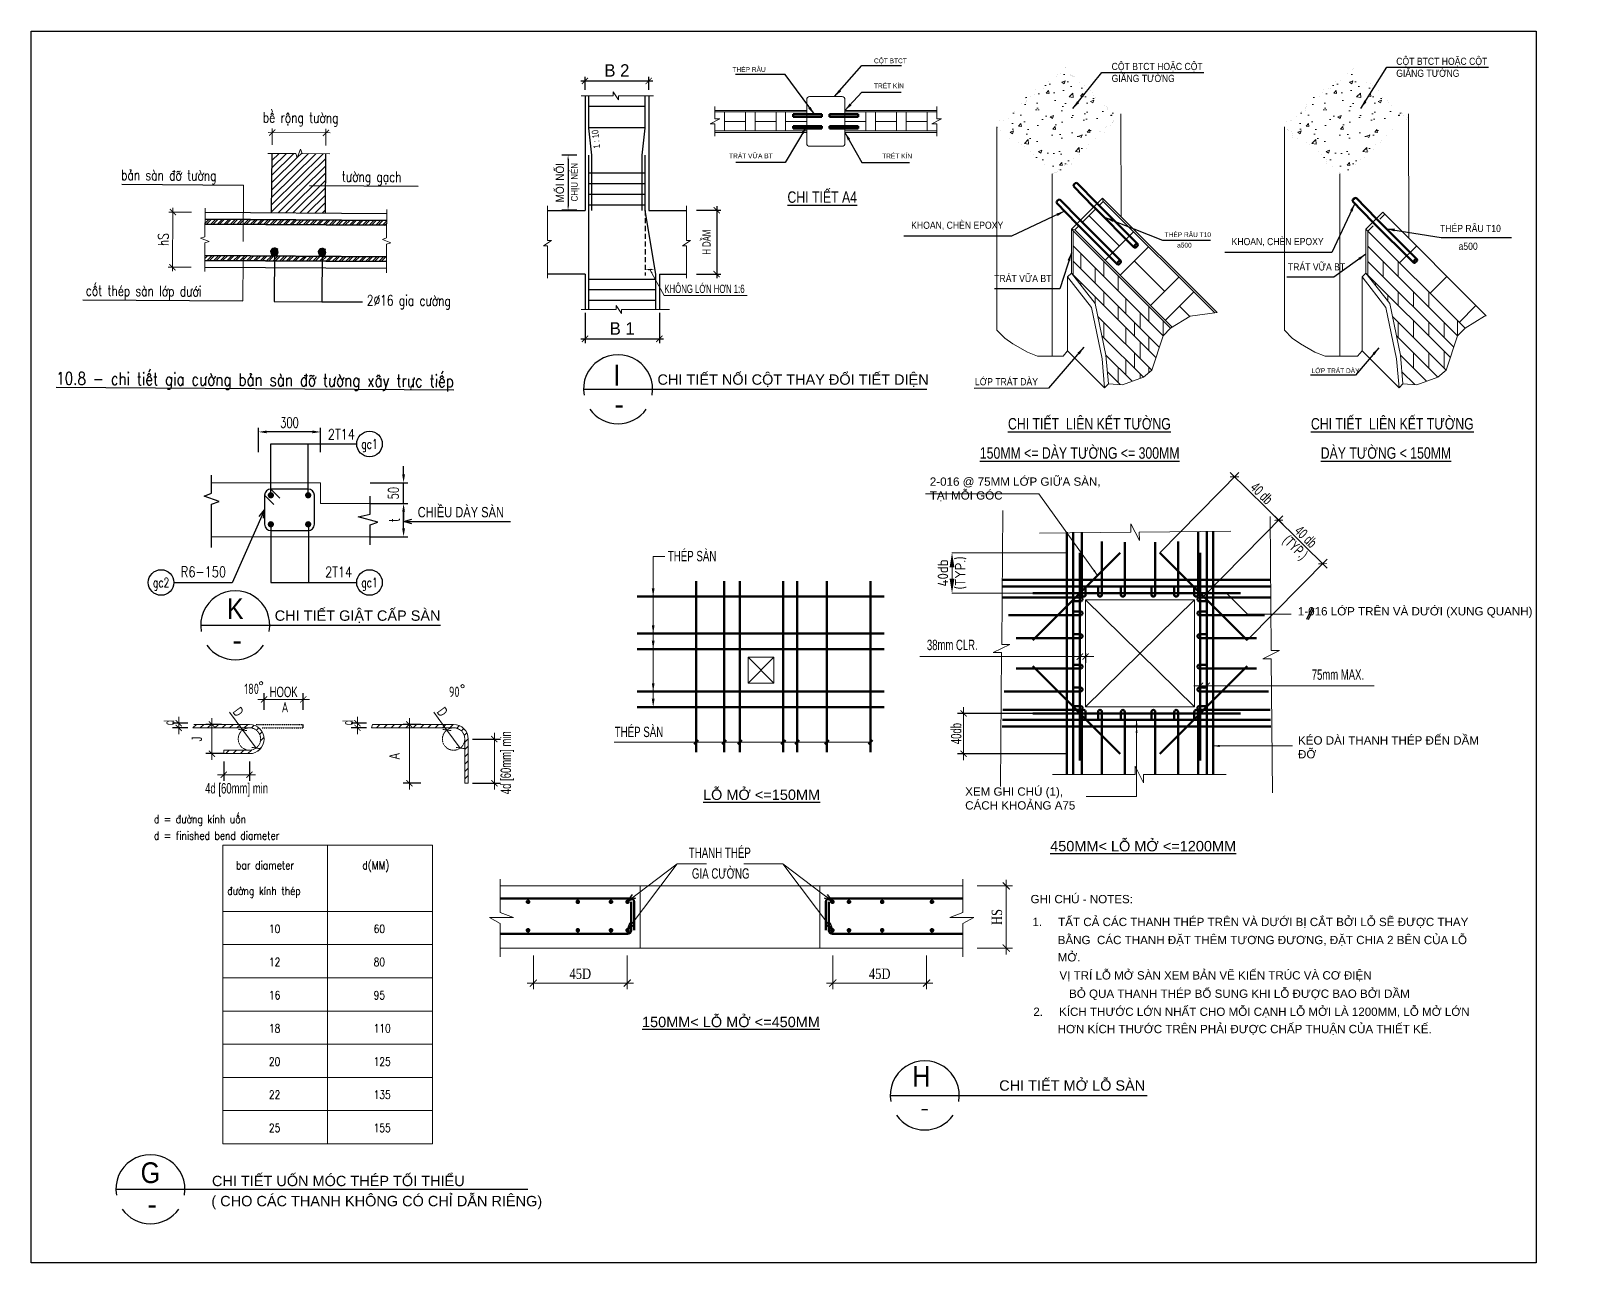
# Model space of a CAD drawing. Header units: millimetres. Extents: x 32534 to 196510, y -37949 to -8249.
# Drawn here: x 159030 to 196510, y -37949 to -8249 of the extents above; entities that cross this region are included whole.
import ezdxf
from ezdxf.enums import TextEntityAlignment as Align

# ---------------------------------------------------------------- set-up
doc = ezdxf.new("R2010")
doc.units = ezdxf.units.MM
doc.header["$MEASUREMENT"] = 0
doc.linetypes.add('DASHED2', pattern=[0.375, 0.25, -0.125])
doc.linetypes.add('HIDDEN', pattern=[0.375, 0.25, -0.125])
for name, color, linetype, lineweight in [('02-TEXTNOTE(0.3)', 2, 'Continuous', 30), ('04-COLUMN(0.35)', 4, 'Continuous', 35), ('06- General text', 2, 'Continuous', 25), ('07-BORDER(0.25)', 7, 'Continuous', 30), ('9', 9, 'Continuous', 20), ('CNC030__', 41, 'Continuous', 25), ('G-MISC_100', 7, 'Continuous', 18), ('kata_thep chu', 1, 'Continuous', 35), ('KC-DIM', 1, 'Continuous', 20), ('KC-HATCH', 8, 'Continuous', 15), ('NETKHUAT', 8, 'Continuous', 15), ('NETTHUONG', 1, 'Continuous', 18), ('S-Beam-edge', 7, 'Continuous', 25), ('S-Breaks', 9, 'DASHED2', 25), ('S-CONC_1', 7, 'Continuous', 18), ('S-concrete', 4, 'Continuous', 20), ('S-dims', 8, 'Continuous', 18), ('S-hatch', 252, 'Continuous', 5), ('S-Leader', 8, 'Continuous', 20), ('S-Rein', 6, 'Continuous', 50), ('S-text', 3, 'Continuous', 25), ('S-TEXT18', 2, 'Continuous', 18), ('S-TEXT35', 3, 'Continuous', 25), ('S-thin', 253, 'Continuous', 18)]:
    doc.layers.add(name, color=color, linetype=linetype, lineweight=lineweight)
for name, color, linetype in [('1', 1, 'Continuous'), ('2', 2, 'Continuous'), ('251', 251, 'Continuous'), ('3', 3, 'Continuous'), ('Cot dai', 2, 'Continuous'), ('Hatch', 157, 'Continuous'), ('SD', 1, 'Continuous'), ('SRB', 3, 'Continuous'), ('T2', 2, 'Continuous')]:
    doc.layers.add(name, color=color, linetype=linetype)
doc.styles.add('00 Structural standard notes$0$STANDARD', font='vnsimli.shx', dxfattribs={"width": 0.8})
doc.styles.add('1', font='vnsimli.shx', dxfattribs={"width": 0.65, "bigfont": 'vns.shx'})
doc.styles.add('ARC8', font='simplex', dxfattribs={"width": 0.8})
doc.styles.add('Archetype', font='ARIALN_0.TTF', dxfattribs={"width": 0.8})
doc.styles.add('AVANTH', font='Vhavan_1.ttf')
doc.styles.add('AVANTH-KT', font='Vhavan_1.ttf')
doc.styles.add('CNC_mm_T2.5', font='vnsimli.shx', dxfattribs={"width": 0.75, "height": 250, "bigfont": 'vn.shx'})
doc.styles.add('dim', font='iso.shx', dxfattribs={"width": 0.8})
doc.styles.add('General text 2', font='VHARIAL.TTF')
doc.styles.add('GHD_STANDARD', font='ISOCP2.shx')
doc.styles.add('ROMANS', font='romans.shx', dxfattribs={"width": 0.7, "bigfont": 'vns.shx'})
doc.styles.add('s-text', font='vnsimli.shx', dxfattribs={"width": 0.7})
doc.styles.add('S-TEXT18', font='ISOCP.shx')
doc.styles.add('S-TEXT25', font='VN_VNI.shx', dxfattribs={"width": 0.9})
doc.styles.add('S-TEXT35', font='Vhavan_1.ttf', dxfattribs={"width": 0.9})
doc.styles.add('style3', font='vntimeh.shx', dxfattribs={"width": 0.8})
doc.styles.add('vn-vni', font='vn_vni.shx', dxfattribs={"width": 0.8})
doc.styles.add('VNAVANTH', font='Vhavan_1.ttf')
doc.styles.add('vnsimli2.5', font='vnsimli.shx', dxfattribs={"width": 0.75, "height": 250, "bigfont": 'vn.shx'})
doc.dimstyles.new('1-100', dxfattribs={"dimscale": 100, "dimtxt": 2.5, "dimasz": 1.7, "dimexe": 1.5, "dimexo": 0, "dimgap": 1, "dimtad": 1, "dimdec": 0, "dimzin": 0, "dimdsep": 46, "dimtxsty": 'style3', "dimblk": 'ARCHTICK', "dimcen": 0.1, "dimdle": 1.5, "dimclrd": 256, "dimclre": 256, "dimclrt": 7, "dimadec": 0, "dimazin": 0, "dimtfac": 1, "dimtdec": 0, "dimtmove": 0, "dimatfit": 3, "dimfxl": 0.5, "dimtolj": 1, "dimtzin": 0, "dimlwd": -1, "dimlwe": -1, "dimarcsym": 0})
doc.dimstyles.new('1-25-H', dxfattribs={"dimtxt": 250, "dimasz": 100, "dimexe": 150, "dimexo": 0, "dimgap": 50, "dimtad": 1, "dimdec": 0, "dimlfac": 0.25, "dimzin": 0, "dimdsep": 46, "dimtxsty": 'AVANTH', "dimcen": 0, "dimdle": 150, "dimclrd": 9, "dimclre": 9, "dimclrt": 4, "dimadec": 0, "dimazin": 0, "dimtfac": 1, "dimtdec": 0, "dimtix": 1, "dimtmove": 2, "dimatfit": 3, "dimfxl": 1, "dimtvp": 1, "dimtolj": 1, "dimtzin": 0, "dimlwd": -1, "dimlwe": -1, "dimarcsym": 0})
doc.dimstyles.new('DIM-D1', dxfattribs={"dimtxt": 250, "dimasz": 150, "dimexe": 150, "dimexo": 0, "dimgap": 50, "dimtad": 1, "dimdec": 0, "dimzin": 12, "dimdsep": 46, "dimtxsty": 'Archetype', "dimblk": 'ARCHTICK', "dimcen": 30, "dimdle": 150, "dimclrd": 256, "dimclre": 256, "dimclrt": 256, "dimadec": 0, "dimazin": 0, "dimtfac": 1, "dimtdec": 0, "dimtmove": 2, "dimatfit": 3, "dimfxl": 1, "dimtolj": 1, "dimtzin": 12, "dimlwd": -1, "dimarcsym": 1})
doc.dimstyles.new('LI50', dxfattribs={"dimscale": 100, "dimtxt": 3, "dimasz": 1.5, "dimexe": 1, "dimexo": 0, "dimgap": 1, "dimtad": 1, "dimdec": 0, "dimlfac": 0.5, "dimzin": 0, "dimdsep": 46, "dimtxsty": 'AVANTH', "dimblk1": 'ARCHTICK', "dimblk2": 'ARCHTICK', "dimsah": 1, "dimcen": 0, "dimdle": 1, "dimclrd": 256, "dimclre": 256, "dimclrt": 4, "dimadec": 0, "dimazin": 0, "dimtfac": 0.5, "dimtdec": 0, "dimtmove": 0, "dimatfit": 3, "dimldrblk": 'ARCHTICK', "dimfxl": 1, "dimtolj": 1, "dimtzin": 0, "dimarcsym": 0})
doc.dimstyles.new('SDIM_100_STD', dxfattribs={"dimscale": 100, "dimtxt": 2, "dimasz": 2, "dimexe": 2, "dimexo": 1, "dimgap": 1, "dimtad": 1, "dimdec": 0, "dimtxsty": 'S-TEXT25', "dimcen": 2.5, "dimdle": 2, "dimclrd": 1, "dimclre": 1, "dimclrt": 2, "dimadec": 0, "dimazin": 0, "dimtfac": 1, "dimtdec": 0, "dimtix": 1, "dimtmove": 0, "dimatfit": 3, "dimfxl": 1, "dimarcsym": 0})
doc.dimstyles.new('TL 10', dxfattribs={"dimscale": 0, "dimtxt": 250, "dimasz": 200, "dimexe": 100, "dimexo": 200, "dimgap": 100, "dimtad": 1, "dimdec": 1, "dimlfac": 0.1, "dimdsep": 46, "dimtxsty": 'ROMANS', "dimcen": 200, "dimdle": 100, "dimclrd": 256, "dimclre": 256, "dimclrt": 2, "dimaunit": 1, "dimadec": 0, "dimazin": 0, "dimtfac": 1, "dimtdec": 1, "dimtix": 1, "dimtmove": 2, "dimatfit": 3, "dimldrblk": 'OPEN30', "dimfxl": 1, "dimtolj": 1, "dimtzin": 0, "dimarcsym": 0})
doc.dimstyles.new('TL 20', dxfattribs={"dimscale": 0, "dimtxt": 250, "dimasz": 200, "dimexe": 100, "dimexo": 0, "dimgap": 100, "dimtad": 1, "dimdec": 0, "dimlfac": 0.2, "dimdsep": 46, "dimtxsty": 'ROMANS', "dimcen": 200, "dimdle": 100, "dimclrd": 256, "dimclre": 256, "dimclrt": 2, "dimaunit": 1, "dimadec": 0, "dimazin": 0, "dimtfac": 1, "dimtdec": 0, "dimtix": 1, "dimtmove": 2, "dimatfit": 3, "dimldrblk": 'OPEN30', "dimfxl": 1, "dimtolj": 1, "dimtzin": 0, "dimlwd": -1, "dimarcsym": 0})
doc.dimstyles.new('VNCC_DIM1', dxfattribs={"dimscale": 0.01, "dimtxt": 250, "dimasz": 80, "dimexe": 60, "dimexo": 0, "dimgap": 50, "dimtad": 1, "dimdec": 0, "dimzin": 0, "dimdsep": 46, "dimtxsty": 'dim', "dimblk1": 'ARCHTICK', "dimblk2": 'ARCHTICK', "dimsah": 1, "dimcen": 150, "dimdle": 60, "dimclrd": 256, "dimclre": 256, "dimclrt": 4, "dimadec": 0, "dimazin": 0, "dimtfac": 1, "dimtdec": 0, "dimtmove": 1, "dimatfit": 3, "dimfxl": 1, "dimtvp": 0.833333, "dimtolj": 1, "dimtzin": 0, "dimarcsym": 0})
doc.dimstyles.new('X4 CNC_mm_D2.5(100) Tick', dxfattribs={"dimtxt": 250, "dimasz": 150, "dimexe": 100, "dimexo": 0, "dimgap": 100, "dimtad": 1, "dimdec": 0, "dimlfac": 0.25, "dimzin": 0, "dimdsep": 46, "dimtxsty": 'CNC_mm_T2.5', "dimblk": 'ARCHTICK', "dimcen": 100, "dimdle": 100, "dimclrd": 83, "dimclre": 83, "dimclrt": 41, "dimadec": 0, "dimazin": 0, "dimtfac": 1, "dimtdec": 0, "dimtix": 1, "dimtmove": 2, "dimatfit": 0, "dimldrblk": 'ARCHTICK', "dimfxl": 200, "dimtolj": 1, "dimtzin": 0, "dimlwd": 13, "dimlwe": 13, "dimarcsym": 0})
pattern_1 = [(44.599294, (-535541.6, -152106.99), (-78.991231, 80.103904), []), (44.599294, (-535488.56, -152107.36), (-78.991231, 80.103904), [])]

msp = doc.modelspace()

# ---------------------------------------------------------------- texts
at = {"style": '00 Structural standard notes$0$STANDARD', "width": 0.8}
for s, p in [('d = ®\xadêng kÝnh uèn', (161990.57, -27347.9)), ('d = finished bend diameter', (161990.57, -27745.89)), ('bar diameter', (163971.19, -28460.57)), ('d(MM)', (167016.07, -28460.57)), ('®\xadêng kÝnh thÐp', (163759.73, -29078.36)), ('10', (164762.91, -29994.52)), ('60', (167288.95, -29994.52)), ('12', (164762.91, -30794.52)), ('80', (167288.95, -30794.52)), ('16', (164762.91, -31594.52)), ('95', (167288.95, -31594.52)), ('18', (164762.91, -32394.52)), ('110', (167288.95, -32394.52)), ('20', (164762.91, -33194.52)), ('125', (167288.95, -33194.52)), ('22', (164762.91, -33994.52)), ('135', (167288.95, -33994.52)), ('25', (164762.91, -34794.52)), ('155', (167288.95, -34794.52))]:
    msp.add_text(s, height=200, dxfattribs=at).set_placement(p)
at = {"char_height": 500, "attachment_point": 1, "line_spacing_factor": 1.2, "style": 'General text 2'}
for insert in [(173091.29, -16994.28), (163878.4, -22685.51), (161832.61, -36283.11)]:
    msp.add_mtext('-', dxfattribs=dict(at, insert=insert))
at = {"layer": '02-TEXTNOTE(0.3)', "style": '1', "width": 0.8}
msp.add_text('%%U10.8 - chi tiÕt gia c\xadêng b¶n sµn ®ì t\xadêng x©y trùc tiÕp', height=300, rotation=359.599294, dxfattribs=at).set_placement((159633.56, -16770.86))
at = {"layer": '06- General text', "style": 'General text 2'}
for s, height, p in [('chi tiÕt nèI CéT THAY §æI TIÕT DIÖN', 250, (174129.64, -16776.25)), ('chi tiÕt giËt cÊp sµn', 250, (164902.58, -22467.47)), ('%%Ulç më <=150MM', 250, (175227.08, -26786.77)), ('%%U450mm< lç më <=1200MM', 250, (183595.77, -28025.81)), ('1.     tÊt c¶ c¸c thanh thÐp trªn vµ d\xadíi bÞ c¾t bëi lç sÏ ®\xadîc thay', 200, (183167.21, -29828.5)), ('b»ng  c¸c thanh ®Æt thªm t\xad¬ng ®\xad¬ng, ®Æt chia 2 bªn cña lç', 200, (183777.17, -30263.74)), ('më.', 200, (183776.9, -30681.11)), ('        VÞ trÝ lç më sµn xem b¶n vÏ kiÕn tróc vµ c¬ ®iÖn', 200, (183197.64, -31116.36)), ('           bá qua thanh thÐp bæ sung khi lç ®\xadîc bao bëi dÇm', 200, (183197.64, -31558.42)), ('2.     KÝch th\xadíc lín nhÊt cho mçi c¹nh lç mëi lµ 1200mm, lç më lín', 200, (183189.18, -31993.66)), ('%%U150mm< lç më <=450MM', 250, (173757.08, -32265.31)), ('h¬n kÝch th\xadíc trªn ph¶i ®\xadîc chÊp thuËn cña thiÕt kÕ.', 200, (183775.67, -32410.49)), ('CHI TIÕT UèN MãC THÐP TèI THIÓU', 250, (163390.46, -36098.51))]:
    msp.add_text(s, height=height, dxfattribs=at).set_placement(p)
msp.add_text('ghi chó - NOTES:', height=200, dxfattribs=at).set_placement((183123.06, -29177.59), align=Align.MIDDLE_LEFT)
msp.add_text('chi tiÕt më lç sµn', height=250, dxfattribs=at).set_placement((184127, -33672.19), align=Align.MIDDLE_CENTER)
at = {"layer": '06- General text', "attachment_point": 1, "style": 'General text 2'}
for s, insert, char_height, width in [('2-016 @ 75mm líp gi÷a sµn, t¹i mçi gãc', (180694.89, -19011.61), 200, 4498.0686), ('1-016 líp trªn vµ d\xadíi (xung quanh)', (189567.08, -22137.98), 200, 5501.9924), ('kÐo dµi thanh thÐp ®Õn dÇm ®ì', (189570.71, -25251.37), 200, 4477.8823), ('xem ghi chó (1), c¸ch kho¶ng a75', (181547.01, -26485.1), 200, 3009.5637), ('( CHO C¸C THANH KH¤NG Cã CHØ DÉN RI£NG)', (163375.91, -36333.59), 250, 9688.5658)]:
    msp.add_mtext(s, dxfattribs=dict(at, insert=insert, char_height=char_height, width=width))
at = {"layer": '1', "style": 'AVANTH-KT', "width": 0.8}
for s, p in [('%%Uchi tiÕt a4', (177263.3, -12251.76)), ('%%Uchi tiÕt  liªn kÕt t\xadêng', (182578.87, -17716.98)), ('%%Uchi tiÕt  liªn kÕt t\xadêng', (189881.84, -17716.98)), ('%%U150mm <= dµy t\xadêng <= 300mm', (181900.56, -18422.08)), ('%%Udµy t\xadêng < 150mm', (190117.28, -18422.08))]:
    msp.add_text(s, height=276.48, dxfattribs=at).set_placement(p, align=Align.MIDDLE_LEFT)
at = {"layer": '3', "style": 'vnsimli2.5', "width": 0.75}
for s, p in [('b¶n sµn ®ì t\xadêng', (161200.28, -11717.22)), ('t\xadêng g¹ch', (166519.1, -11754.48)), ('cèt thÐp sµn líp d\xadíi', (160351.77, -14504.94)), ('2`16 gia c\xadêng', (167125.8, -14737.54))]:
    msp.add_text(s, height=250, rotation=359.599294, dxfattribs=at).set_placement(p, align=Align.MIDDLE_LEFT)
at = {"layer": 'NETTHUONG', "color": 100, "ltscale": 100, "char_height": 250, "attachment_point": 9, "style": 'dim'}
for s, insert in [('180', (164521.9, -24232.53)), ('90', (169358.01, -24304.39)), ('A', (165232.43, -24676.27))]:
    msp.add_mtext(s, dxfattribs=dict(at, insert=insert))
at = {"layer": 'S-concrete', "style": 'VNAVANTH', "width": 0.7}
msp.add_text('1 : 10', height=160, rotation=96.309281, dxfattribs=at).set_placement((172749.25, -11070.74, 0.22))
at = {"layer": 'S-text', "style": 'VNAVANTH', "width": 0.9}
msp.add_text('chÞu nÐn', height=160, rotation=90, dxfattribs=at).set_placement((172207.27, -12357.18))
at = {"layer": 'S-text'}
for s, height, style, width, p in [('   THEÙP RAÂU T10', 115.2, 'S-TEXT25', 0.9, (186223.08, -13215.56)), ('   THEÙP RAÂU T10', 172.8, 'S-TEXT25', 0.9, (192819.87, -13093.72)), ('a500', 115.2, 'S-TEXT25', 0.9, (186655.47, -13468.76)), ('a500', 172.8, 'S-TEXT25', 0.9, (193439.24, -13523.89)), ('kh«ng lín h¬n 1:6', 200, 'VNAVANTH', 0.7, (174296.16, -14563.73)), ('LÔÙP TRAÙT DAØY', 115.2, 'S-TEXT25', 0.9, (189896.48, -16496.6)), ('LÔÙP TRAÙT DAØY', 172.8, 'S-TEXT25', 0.9, (181783.11, -16789.54)), ('CHIEÀU DAØY SAØN', 250, 'vn-vni', 0.8, (168349.61, -19972.62)), ('THEÙP SAØN', 250, 'S-TEXT25', 0.7, (174378.98, -21032.41)), ('THEÙP SAØN', 250, 'S-TEXT25', 0.7, (173098.96, -25271.13)), ('THANH THEÙP', 250, 'S-TEXT25', 0.7, (174884.42, -28185.18)), (' GIA CÖÔØNG', 250, 'S-TEXT25', 0.7, (174895.13, -28685.18))]:
    msp.add_text(s, height=height, dxfattribs=dict(at, style=style, width=width)).set_placement(p)
at = {"layer": 'S-text', "style": 's-text', "width": 0.7}
for s, p in [('gc1', (167188.17, -18319.82)), ('gc2', (162163.94, -21660.16)), ('gc1', (167188.17, -21660.16))]:
    msp.add_text(s, height=230, dxfattribs=at).set_placement(p, align=Align.CENTER)
at = {"layer": 'S-text', "style": 'S-TEXT25'}
for s, insert, char_height, attachment_point in [('COÄT BTCT', (179348.86, -8978.81), 115.2, 4), ('COÄT BTCT HOAËC COÄT\\PGIAÈNG TÖÔØNG', (185077.33, -9247.03), 172.8, 4), ('COÄT BTCT HOAËC COÄT\\PGIAÈNG TÖÔØNG', (191938.15, -9123.28), 172.8, 4), ('   THEÙP RAÂU ', (176738.44, -9176.2), 115.2, 6), ('TREÙT KÍN', (179348.86, -9569.94), 115.2, 4), ('TRAÙT VÖÕA BT', (176906.14, -11259.57), 115.2, 6), ('TREÙT KÍN', (179546.88, -11261.09), 115.2, 4), ('KHOAN, CHEØN EPOXY', (182464, -12945.91), 172.8, 6), ('KHOAN, CHEØN EPOXY', (190188.08, -13340.44), 172.8, 6), ('TRAÙT VÖÕA BT', (190707, -13936.26), 172.8, 6), ('TRAÙT VÖÕA BT', (183626.52, -14214.91), 172.8, 6)]:
    msp.add_mtext(s, dxfattribs=dict(at, insert=insert, char_height=char_height, attachment_point=attachment_point))
at = {"layer": 'S-text', "insert": (181230.27, -21314.02), "char_height": 250, "attachment_point": 5, "rotation": 90, "style": 'GHD_STANDARD'}
msp.add_mtext('\\A1;40db\\P(TYP.)', dxfattribs=at)
at = {"layer": 'S-TEXT18', "style": 'S-TEXT18'}
msp.add_attdef('-', text='S-0001', height=333.333, dxfattribs=at).set_placement((180571.65, -34057.24), align=Align.TOP_CENTER)
at = {"layer": 'S-TEXT35', "style": 'S-TEXT35', "width": 0.9}
for tag, p in [('I', (173153.07, -16945.62)), ('K', (163951.92, -22576.44)), ('H', (180491.48, -33850.7)), ('G', (161906.13, -36174.04))]:
    msp.add_attdef(tag, text='A', height=500, dxfattribs=at).set_placement(p, align=Align.BOTTOM_CENTER)
at = {"layer": 'T2', "style": 'ARC8', "width": 0.8}
for s, p in [('2T14', (166184.76, -18095.26)), ('R6-150', (162641.55, -21412.16)), ('2T14', (166117.7, -21416.56))]:
    msp.add_text(s, height=250, dxfattribs=at).set_placement(p)

# ---------------------------------------------------------------- blocks, each defined once
blk = doc.blocks.new('_ArchTick')
at = {"color": 0, "linetype": 'ByBlock', "const_width": 0.15}
blk.add_lwpolyline([(-0.5, -0.5), (0.5, 0.5)], dxfattribs=at)
blk = doc.blocks.new('*D18')
at = {"layer": 'Defpoints', "color": 0, "ltscale": 100, "transparency": 16777216}
for p in [(162590, -24937), (162810, -24937), (162810, -25048)]:
    blk.add_point(p, dxfattribs=at)
at = {"layer": 'S-dims', "lineweight": -2, "ltscale": 100, "transparency": 16777216}
for p, q in [((162810, -24937), (162440, -24937)), ((162810, -25048), (162440, -25048))]:
    blk.add_line(p, q, dxfattribs=at)
at = {"layer": 'S-dims', "ltscale": 100, "transparency": 16777216}
blk.add_line((162590, -25198), (162590, -24787), dxfattribs=at)
at = {"layer": 'S-dims', "ltscale": 100, "transparency": 16777216, "xscale": 150, "yscale": 150, "zscale": 150}
for p, rotation in [((162590, -24937), 90), ((162590, -25048), 270)]:
    blk.add_blockref('_ArchTick', p, dxfattribs=dict(at, rotation=rotation))
at = {"layer": 'S-dims', "ltscale": 100, "transparency": 16777216, "insert": (162363, -24922), "char_height": 250, "attachment_point": 5, "rotation": 90, "style": 'Archetype'}
blk.add_mtext('\\A1;d', dxfattribs=at)
blk = doc.blocks.new('*D23')
at = {"layer": 'Defpoints', "color": 0, "ltscale": 100, "transparency": 16777216}
for p in [(163674, -25864), (164293, -25864), (164293, -26178)]:
    blk.add_point(p, dxfattribs=at)
at = {"layer": 'S-dims', "ltscale": 100, "transparency": 16777216}
blk.add_line((163524, -26178), (164443, -26178), dxfattribs=at)
at = {"layer": 'S-dims', "lineweight": -2, "ltscale": 100, "transparency": 16777216}
for p, q in [((163674, -25864), (163674, -26328)), ((164293, -25864), (164293, -26328))]:
    blk.add_line(p, q, dxfattribs=at)
at = {"layer": 'S-dims', "ltscale": 100, "transparency": 16777216, "xscale": 150, "yscale": 150, "zscale": 150, "rotation": 180}
blk.add_blockref('_ArchTick', (163674, -26178), dxfattribs=at)
at = {"layer": 'S-dims', "ltscale": 100, "transparency": 16777216, "xscale": 150, "yscale": 150, "zscale": 150}
blk.add_blockref('_ArchTick', (164293, -26178), dxfattribs=at)
at = {"layer": 'S-dims', "ltscale": 100, "transparency": 16777216, "insert": (163984, -26544), "char_height": 250, "attachment_point": 5, "style": 'Archetype'}
blk.add_mtext('\\A1;4d [60mm] min', dxfattribs=at)
blk = doc.blocks.new('*D24')
at = {"layer": 'Defpoints', "color": 0, "ltscale": 100, "transparency": 16777216}
for p in [(166898, -24937), (167118, -24937), (167118, -25048)]:
    blk.add_point(p, dxfattribs=at)
at = {"layer": 'S-dims', "lineweight": -2, "ltscale": 100, "transparency": 16777216}
for p, q in [((167118, -24937), (166748, -24937)), ((167118, -25048), (166748, -25048))]:
    blk.add_line(p, q, dxfattribs=at)
at = {"layer": 'S-dims', "ltscale": 100, "transparency": 16777216}
blk.add_line((166898, -25198), (166898, -24787), dxfattribs=at)
at = {"layer": 'S-dims', "ltscale": 100, "transparency": 16777216, "xscale": 150, "yscale": 150, "zscale": 150}
for p, rotation in [((166898, -24937), 90), ((166898, -25048), 270)]:
    blk.add_blockref('_ArchTick', p, dxfattribs=dict(at, rotation=rotation))
at = {"layer": 'S-dims', "ltscale": 100, "transparency": 16777216, "insert": (166671, -24922), "char_height": 250, "attachment_point": 5, "rotation": 90, "style": 'Archetype'}
blk.add_mtext('\\A1;d', dxfattribs=at)
blk = doc.blocks.new('*D25')
at = {"layer": 'Defpoints', "color": 0, "ltscale": 100, "transparency": 16777216}
for p in [(169668, -25318), (170197, -25318), (169668, -26384)]:
    blk.add_point(p, dxfattribs=at)
at = {"layer": 'S-dims', "lineweight": -2, "ltscale": 100, "transparency": 16777216}
for p, q in [((169668, -25318), (170347, -25318)), ((169668, -26384), (170347, -26384))]:
    blk.add_line(p, q, dxfattribs=at)
at = {"layer": 'S-dims', "ltscale": 100, "transparency": 16777216}
blk.add_line((170197, -26534), (170197, -25168), dxfattribs=at)
at = {"layer": 'S-dims', "ltscale": 100, "transparency": 16777216, "xscale": 150, "yscale": 150, "zscale": 150}
for p, rotation in [((170197, -25318), 90), ((170197, -26384), 270)]:
    blk.add_blockref('_ArchTick', p, dxfattribs=dict(at, rotation=rotation))
at = {"layer": 'S-dims', "ltscale": 100, "transparency": 16777216, "insert": (170510, -25890), "char_height": 250, "attachment_point": 5, "rotation": 90, "style": 'Archetype'}
blk.add_mtext('\\A1;4d [60mm] min', dxfattribs=at)
blk = doc.blocks.new('*D26')
at = {"layer": 'Defpoints', "color": 0, "ltscale": 100, "transparency": 16777216}
for p in [(164646, -24616), (165591, -24363), (165591, -24616)]:
    blk.add_point(p, dxfattribs=at)
at = {"layer": 'S-dims', "lineweight": -2, "ltscale": 100, "transparency": 16777216}
for p, q in [((164646, -24616), (164646, -24213)), ((165591, -24616), (165591, -24213))]:
    blk.add_line(p, q, dxfattribs=at)
at = {"layer": 'S-dims', "ltscale": 100, "transparency": 16777216}
blk.add_line((164496, -24363), (165741, -24363), dxfattribs=at)
at = {"layer": 'S-dims', "ltscale": 100, "transparency": 16777216, "xscale": 150, "yscale": 150, "zscale": 150, "rotation": 180}
blk.add_blockref('_ArchTick', (164646, -24363), dxfattribs=at)
at = {"layer": 'S-dims', "ltscale": 100, "transparency": 16777216, "xscale": 150, "yscale": 150, "zscale": 150}
blk.add_blockref('_ArchTick', (165591, -24363), dxfattribs=at)
at = {"layer": 'S-dims', "ltscale": 100, "transparency": 16777216, "insert": (165119, -24184), "char_height": 250, "attachment_point": 5, "style": 'Archetype'}
blk.add_mtext('\\A1;HOOK', dxfattribs=at)
blk = doc.blocks.new('*D27')
at = {"layer": 'Defpoints', "color": 0, "ltscale": 100, "transparency": 16777216}
for p in [(168422, -24966), (168148, -26384), (168422, -26384)]:
    blk.add_point(p, dxfattribs=at)
at = {"layer": 'S-dims', "lineweight": -2, "ltscale": 100, "transparency": 16777216}
for p, q in [((168422, -24966), (167998, -24966)), ((168422, -26384), (167998, -26384))]:
    blk.add_line(p, q, dxfattribs=at)
at = {"layer": 'S-dims', "ltscale": 100, "transparency": 16777216}
blk.add_line((168148, -24816), (168148, -26534), dxfattribs=at)
at = {"layer": 'S-dims', "ltscale": 100, "transparency": 16777216, "xscale": 150, "yscale": 150, "zscale": 150}
for p, rotation in [((168148, -24966), 90), ((168148, -26384), 270)]:
    blk.add_blockref('_ArchTick', p, dxfattribs=dict(at, rotation=rotation))
at = {"layer": 'S-dims', "ltscale": 100, "transparency": 16777216, "insert": (167789, -25733), "char_height": 250, "attachment_point": 5, "rotation": 90, "style": 'Archetype'}
blk.add_mtext('\\A1;A', dxfattribs=at)
blk = doc.blocks.new('*D19')
at = {"layer": 'Defpoints', "color": 0, "ltscale": 100, "transparency": 16777216}
for p in [(164133, -25101), (164454, -25535)]:
    blk.add_point(p, dxfattribs=at)
at = {"layer": 'S-dims', "ltscale": 100, "transparency": 16777216}
for p in [(163814, -24671), (164454, -25535)]:
    blk.add_line(p, (164133, -25101), dxfattribs=at)
at = {"layer": 'S-dims', "ltscale": 100, "transparency": 16777216, "xscale": 150, "yscale": 150, "zscale": 150}
for p, rotation in [((164133, -25101), 306.5149834647926), ((164454, -25535), 126.5149834647926)]:
    blk.add_blockref('_ArchTick', p, dxfattribs=dict(at, rotation=rotation))
at = {"layer": 'S-dims', "ltscale": 100, "transparency": 16777216, "insert": (164025, -24661), "char_height": 250, "attachment_point": 5, "rotation": 306.515, "style": 'Archetype'}
blk.add_mtext('\\A1;D', dxfattribs=at)
blk = doc.blocks.new('*D20')
at = {"layer": 'Defpoints', "color": 0, "ltscale": 100, "transparency": 16777216}
for p in [(169054, -25101), (169375, -25535)]:
    blk.add_point(p, dxfattribs=at)
at = {"layer": 'S-dims', "ltscale": 100, "transparency": 16777216}
for p in [(168735, -24671), (169375, -25535)]:
    blk.add_line(p, (169054, -25101), dxfattribs=at)
at = {"layer": 'S-dims', "ltscale": 100, "transparency": 16777216, "xscale": 150, "yscale": 150, "zscale": 150}
for p, rotation in [((169054, -25101), 306.51498346458), ((169375, -25535), 126.51498346458)]:
    blk.add_blockref('_ArchTick', p, dxfattribs=dict(at, rotation=rotation))
at = {"layer": 'S-dims', "ltscale": 100, "transparency": 16777216, "insert": (168946, -24661), "char_height": 250, "attachment_point": 5, "rotation": 306.515, "style": 'Archetype'}
blk.add_mtext('\\A1;D', dxfattribs=at)
blk = doc.blocks.new('*D21')
at = {"layer": 'Defpoints', "color": 0, "ltscale": 100, "transparency": 16777216}
for p in [(163622, -24966), (163390, -25671), (163674, -25671)]:
    blk.add_point(p, dxfattribs=at)
at = {"layer": 'S-dims', "lineweight": -2, "ltscale": 100, "transparency": 16777216}
for p, q in [((163622, -24966), (163240, -24966)), ((163674, -25671), (163240, -25671))]:
    blk.add_line(p, q, dxfattribs=at)
at = {"layer": 'S-dims', "ltscale": 100, "transparency": 16777216}
blk.add_line((163390, -24816), (163390, -25821), dxfattribs=at)
at = {"layer": 'S-dims', "ltscale": 100, "transparency": 16777216, "xscale": 150, "yscale": 150, "zscale": 150}
for p, rotation in [((163390, -24966), 90), ((163390, -25671), 270)]:
    blk.add_blockref('_ArchTick', p, dxfattribs=dict(at, rotation=rotation))
at = {"layer": 'S-dims', "ltscale": 100, "transparency": 16777216, "insert": (163027, -25318), "char_height": 250, "attachment_point": 5, "rotation": 90, "style": 'Archetype'}
blk.add_mtext('\\A1;J', dxfattribs=at)
blk = doc.blocks.new('*D22')
at = {"layer": 'Defpoints', "color": 0, "transparency": 16777216}
for p in [(183174, -24700), (181510, -25674), (183995, -25674)]:
    blk.add_point(p, dxfattribs=at)
at = {"layer": 'S-dims', "lineweight": -2, "transparency": 16777216}
for p, q in [((183174, -24700), (181360, -24700)), ((183995, -25674), (181360, -25674))]:
    blk.add_line(p, q, dxfattribs=at)
at = {"layer": 'S-dims', "transparency": 16777216}
blk.add_line((181510, -24550), (181510, -25824), dxfattribs=at)
at = {"layer": 'S-dims', "transparency": 16777216, "xscale": 150, "yscale": 150, "zscale": 150}
for p, rotation in [((181510, -24700), 90), ((181510, -25674), 270)]:
    blk.add_blockref('_ArchTick', p, dxfattribs=dict(at, rotation=rotation))
at = {"layer": 'S-dims', "transparency": 16777216, "insert": (181332, -25187), "char_height": 250, "attachment_point": 5, "rotation": 90, "style": 'Archetype'}
blk.add_mtext('\\A1;40db', dxfattribs=at)
blk = doc.blocks.new('*D31')
at = {"layer": 'Defpoints', "color": 0, "transparency": 16777216}
for p in [(184311, -23251), (184311, -23332), (184449, -23251)]:
    blk.add_point(p, dxfattribs=at)
at = {"layer": 'S-dims', "transparency": 16777216}
blk.add_line((184599, -23332), (184161, -23332), dxfattribs=at)
at = {"layer": 'S-dims', "lineweight": -2, "transparency": 16777216}
for p, q in [((184311, -23251), (184311, -23482)), ((184449, -23251), (184449, -23482))]:
    blk.add_line(p, q, dxfattribs=at)
at = {"layer": 'S-dims', "transparency": 16777216, "xscale": 150, "yscale": 150, "zscale": 150, "rotation": 180}
blk.add_blockref('_ArchTick', (184311, -23332), dxfattribs=at)
at = {"layer": 'S-dims', "transparency": 16777216, "xscale": 150, "yscale": 150, "zscale": 150}
blk.add_blockref('_ArchTick', (184449, -23332), dxfattribs=at)
at = {"layer": 'S-dims', "transparency": 16777216, "insert": (181236, -23051), "char_height": 250, "attachment_point": 5, "style": 'Archetype'}
blk.add_mtext('\\A1;38mm CLR.', dxfattribs=at)
blk = doc.blocks.new('*D32')
at = {"layer": 'Defpoints', "color": 0, "transparency": 16777216}
for p in [(187211, -24258), (187369, -24033), (187369, -24258)]:
    blk.add_point(p, dxfattribs=at)
at = {"layer": 'S-dims', "lineweight": -2, "transparency": 16777216}
for p, q in [((187211, -24258), (187211, -23883)), ((187369, -24258), (187369, -23883))]:
    blk.add_line(p, q, dxfattribs=at)
at = {"layer": 'S-dims', "transparency": 16777216}
blk.add_line((187061, -24033), (187519, -24033), dxfattribs=at)
at = {"layer": 'S-dims', "transparency": 16777216, "xscale": 150, "yscale": 150, "zscale": 150, "rotation": 180}
blk.add_blockref('_ArchTick', (187211, -24033), dxfattribs=at)
at = {"layer": 'S-dims', "transparency": 16777216, "xscale": 150, "yscale": 150, "zscale": 150}
blk.add_blockref('_ArchTick', (187369, -24033), dxfattribs=at)
at = {"layer": 'S-dims', "transparency": 16777216, "insert": (190532, -23767), "char_height": 250, "attachment_point": 5, "style": 'Archetype'}
blk.add_mtext('\\A1;75mm MAX.', dxfattribs=at)
blk = doc.blocks.new('*D33')
at = {"layer": 'Defpoints', "color": 0, "transparency": 16777216}
for p in [(189102, -20044), (186237, -20827), (187293, -21883)]:
    blk.add_point(p, dxfattribs=at)
at = {"layer": 'S-dims', "lineweight": -2, "transparency": 16777216}
for p, q in [((186237, -20827), (188143, -18890)), ((187293, -21883), (189207, -19937))]:
    blk.add_line(p, q, dxfattribs=at)
at = {"layer": 'S-dims', "transparency": 16777216}
blk.add_line((187931, -18892), (189209, -20149), dxfattribs=at)
at = {"layer": 'S-dims', "transparency": 16777216, "xscale": 150, "yscale": 150, "zscale": 150}
for p, rotation in [((188038, -18997), 135.4625244344482), ((189102, -20044), 315.4625244344481)]:
    blk.add_blockref('_ArchTick', p, dxfattribs=dict(at, rotation=rotation))
at = {"layer": 'S-dims', "transparency": 16777216, "insert": (188694, -19394), "char_height": 250, "attachment_point": 5, "rotation": 315.4625, "style": 'Archetype'}
blk.add_mtext('\\A1;40 db', dxfattribs=at)
blk = doc.blocks.new('*D34')
at = {"layer": 'Defpoints', "color": 0, "transparency": 16777216}
for p in [(190166, -21091), (187293, -21883), (188348, -22938)]:
    blk.add_point(p, dxfattribs=at)
at = {"layer": 'S-dims', "lineweight": -2, "transparency": 16777216}
for p, q in [((187293, -21883), (189207, -19937)), ((188348, -22938), (190271, -20984))]:
    blk.add_line(p, q, dxfattribs=at)
at = {"layer": 'S-dims', "transparency": 16777216}
blk.add_line((188995, -19939), (190273, -21196), dxfattribs=at)
at = {"layer": 'S-dims', "transparency": 16777216, "xscale": 150, "yscale": 150, "zscale": 150}
for p, rotation in [((189102, -20044), 135.4625244344482), ((190166, -21091), 315.4625244344481)]:
    blk.add_blockref('_ArchTick', p, dxfattribs=dict(at, rotation=rotation))
at = {"layer": 'S-dims', "transparency": 16777216, "char_height": 250, "attachment_point": 5, "rotation": 315.4625, "style": 'Archetype'}
for s, insert in [('\\A1;40 db', (189758, -20441)), ('\\A1;(TYP.)', (189484, -20720))]:
    blk.add_mtext(s, dxfattribs=dict(at, insert=insert))
blk = doc.blocks.new('*D30')
at = {"layer": 'Defpoints', "color": 0, "transparency": 16777216}
for p in [(167207, -19640), (168009, -19640), (167207, -20440)]:
    blk.add_point(p, dxfattribs=at)
at = {"layer": 'SD', "lineweight": -2, "transparency": 16777216}
for p, q in [((167207, -19640), (168109, -19640)), ((167207, -20440), (168109, -20440))]:
    blk.add_line(p, q, dxfattribs=at)
at = {"layer": 'SD', "transparency": 16777216}
blk.add_line((168009, -20240), (168009, -19840), dxfattribs=at)
for points in [[(167976, -19840), (168043, -19840), (168009, -19640)], [(167976, -20240), (168043, -20240), (168009, -20440)]]:
    blk.add_solid(points, dxfattribs=at)
at = {"layer": 'SD', "color": 2, "transparency": 16777216, "insert": (167784, -20040), "char_height": 250, "attachment_point": 5, "rotation": 90, "style": 'ROMANS'}
blk.add_mtext('\\A1;t', dxfattribs=at)
blk = doc.blocks.new('_Open30')
at = {"color": 0, "linetype": 'ByBlock', "lineweight": -2}
for p, q in [((-1, 0.27), (0, 0)), ((0, 0), (-1, -0.27)), ((0, 0), (-1, 0))]:
    blk.add_line(p, q, dxfattribs=at)
blk = doc.blocks.new('*D35')
at = {"layer": 'Defpoints', "color": 0, "transparency": 16777216}
for p in [(167207, -19140), (168009, -19140), (167207, -19640)]:
    blk.add_point(p, dxfattribs=at)
at = {"layer": 'SD', "transparency": 16777216}
for p, q in [((168009, -18940), (168009, -18740)), ((168009, -19640), (168009, -19140)), ((168009, -19840), (168009, -20040))]:
    blk.add_line(p, q, dxfattribs=at)
at = {"layer": 'SD', "lineweight": -2, "transparency": 16777216}
for p, q in [((167207, -19140), (168109, -19140)), ((167207, -19640), (168109, -19640))]:
    blk.add_line(p, q, dxfattribs=at)
at = {"layer": 'SD', "transparency": 16777216}
for points in [[(167976, -18940), (168043, -18940), (168009, -19140)], [(167976, -19840), (168043, -19840), (168009, -19640)]]:
    blk.add_solid(points, dxfattribs=at)
at = {"layer": 'SD', "color": 2, "transparency": 16777216, "insert": (167557, -19390), "char_height": 250, "attachment_point": 5, "rotation": 90, "style": 'ROMANS'}
blk.add_mtext('\\A1;\\P50', dxfattribs=at)
blk = doc.blocks.new('*D36')
at = {"layer": 'Defpoints', "color": 0, "transparency": 16777216}
for p in [(164510, -17914), (164510, -18603), (166010, -18603)]:
    blk.add_point(p, dxfattribs=at)
at = {"layer": 'SD', "lineweight": -2, "transparency": 16777216}
for p, q in [((164510, -18403), (164510, -17814)), ((165810, -17914), (164710, -17914)), ((166010, -18403), (166010, -17814))]:
    blk.add_line(p, q, dxfattribs=at)
at = {"layer": 'SD', "transparency": 16777216}
for points in [[(164710, -17880), (164710, -17947), (164510, -17914)], [(165810, -17880), (165810, -17947), (166010, -17914)]]:
    blk.add_solid(points, dxfattribs=at)
at = {"layer": 'SD', "color": 2, "transparency": 16777216, "insert": (165260, -17689), "char_height": 250, "attachment_point": 5, "style": 'ROMANS'}
blk.add_mtext('\\A1;300', dxfattribs=at)
blk = doc.blocks.new('*D37')
at = {"layer": '9', "lineweight": -2, "transparency": 16777216}
for p, q in [((172383, -15041), (172383, -15770)), ((174175, -15041), (174175, -15770)), ((172283, -15670), (174275, -15670))]:
    blk.add_line(p, q, dxfattribs=at)
at = {"layer": 'Defpoints', "color": 0, "transparency": 16777216}
for p in [(172383, -15041), (174175, -15041), (174175, -15670)]:
    blk.add_point(p, dxfattribs=at)
at = {"layer": '9', "lineweight": -2, "transparency": 16777216, "xscale": 150, "yscale": 150, "zscale": 150, "rotation": 180}
blk.add_blockref('_ArchTick', (172383, -15670), dxfattribs=at)
at = {"layer": '9', "lineweight": -2, "transparency": 16777216, "xscale": 150, "yscale": 150, "zscale": 150}
blk.add_blockref('_ArchTick', (174175, -15670), dxfattribs=at)
at = {"layer": '9', "color": 4, "transparency": 16777216, "insert": (173279, -15419), "char_height": 300, "attachment_point": 5, "style": 'AVANTH'}
blk.add_mtext('\\A1;B 1', dxfattribs=at)
blk = doc.blocks.new('*D38')
at = {"layer": '9', "lineweight": -2, "transparency": 16777216}
for p, q in [((175070, -12571), (175657, -12571)), ((175557, -12471), (175557, -14207)), ((175070, -14107), (175657, -14107))]:
    blk.add_line(p, q, dxfattribs=at)
at = {"layer": 'Defpoints', "color": 0, "transparency": 16777216}
for p in [(175070, -12571), (175070, -14107), (175557, -14107)]:
    blk.add_point(p, dxfattribs=at)
at = {"layer": '9', "lineweight": -2, "transparency": 16777216, "xscale": 150, "yscale": 150, "zscale": 150}
for p, rotation in [((175557, -12571), 90), ((175557, -14107), 270)]:
    blk.add_blockref('_ArchTick', p, dxfattribs=dict(at, rotation=rotation))
at = {"layer": '9', "color": 4, "transparency": 16777216, "insert": (175311, -13339), "char_height": 300, "attachment_point": 5, "rotation": 90, "style": 'AVANTH'}
blk.add_mtext('\\A1;{\\H0.66667x;\\W0.7;H \\H1x;DÇM}', dxfattribs=at)
blk = doc.blocks.new('*D39')
at = {"layer": '06- General text', "color": 9, "transparency": 16777216}
for p, q in [((172182, -11239), (171825, -11239)), ((171975, -11339), (171975, -12471)), ((172182, -12571), (171825, -12571))]:
    blk.add_line(p, q, dxfattribs=at)
for points in [[(171958, -11339), (171991, -11339), (171975, -11239)], [(171958, -12471), (171991, -12471), (171975, -12571)]]:
    blk.add_solid(points, dxfattribs=at)
at = {"layer": 'Defpoints', "color": 0, "transparency": 16777216}
for p in [(172182, -11239), (171975, -12571), (172182, -12571)]:
    blk.add_point(p, dxfattribs=at)
at = {"layer": '06- General text', "color": 4, "transparency": 16777216, "insert": (171778, -11905), "char_height": 250, "attachment_point": 5, "rotation": 90, "style": 'AVANTH'}
blk.add_mtext('\\A1;{\\H0.8x;\\W0.9;mèi nèi}', dxfattribs=at)
blk = doc.blocks.new('*D40')
at = {"layer": '9', "color": 9, "linetype": 'ByBlock', "transparency": 16777216}
blk.add_arc((173831, -12571), 1433, 273.9996, 275.4623, dxfattribs=at)
for points in [[(173932, -14017), (173930, -13984), (173831, -14004)], [(173965, -13981), (173970, -14014), (174067, -13985)]]:
    blk.add_solid(points, dxfattribs=at)
at = {"layer": 'Defpoints', "color": 0, "linetype": 'ByBlock', "transparency": 16777216}
for p in [(173831, -12571), (173831, -12571), (173831, -14145), (173910, -14002), (174087, -14107)]:
    blk.add_point(p, dxfattribs=at)
at = {"layer": '9', "color": 4, "linetype": 'ByBlock', "transparency": 16777216, "insert": (173945, -13945), "char_height": 250, "attachment_point": 5, "rotation": 4.731, "style": 'AVANTH'}
blk.add_mtext('\\A1;{\\H0.04x;.}', dxfattribs=at)
blk = doc.blocks.new('*D41')
at = {"layer": '9', "lineweight": -2, "transparency": 16777216}
for p, q in [((172383, -9667), (172383, -9351)), ((173919, -9667), (173919, -9351)), ((172283, -9451), (174019, -9451))]:
    blk.add_line(p, q, dxfattribs=at)
at = {"layer": 'Defpoints', "color": 0, "transparency": 16777216}
for p in [(172383, -9667), (173919, -9451), (173919, -9667)]:
    blk.add_point(p, dxfattribs=at)
at = {"layer": '9', "lineweight": -2, "transparency": 16777216, "xscale": 150, "yscale": 150, "zscale": 150, "rotation": 180}
blk.add_blockref('_ArchTick', (172383, -9451), dxfattribs=at)
at = {"layer": '9', "lineweight": -2, "transparency": 16777216, "xscale": 150, "yscale": 150, "zscale": 150}
blk.add_blockref('_ArchTick', (173919, -9451), dxfattribs=at)
at = {"layer": '9', "color": 4, "transparency": 16777216, "insert": (173151, -9198), "char_height": 300, "attachment_point": 5, "style": 'AVANTH'}
blk.add_mtext('\\A1;B 2', dxfattribs=at)
blk = doc.blocks.new('*D42')
at = {"layer": 'Defpoints', "color": 0, "transparency": 16777216}
for p in [(171138, -30536), (173400, -30536), (171138, -31203)]:
    blk.add_point(p, dxfattribs=at)
at = {"layer": 'S-dims', "transparency": 16777216}
for p, q in [((171138, -30536), (171138, -31353)), ((173400, -30536), (173400, -31353)), ((173550, -31203), (170988, -31203))]:
    blk.add_line(p, q, dxfattribs=at)
at = {"layer": 'S-dims', "transparency": 16777216, "xscale": 170, "yscale": 170, "zscale": 170, "rotation": 180}
blk.add_blockref('_ArchTick', (171138, -31203), dxfattribs=at)
at = {"layer": 'S-dims', "transparency": 16777216, "xscale": 170, "yscale": 170, "zscale": 170}
blk.add_blockref('_ArchTick', (173400, -31203), dxfattribs=at)
at = {"layer": 'S-dims', "color": 7, "transparency": 16777216, "insert": (172269, -30978), "char_height": 250, "attachment_point": 5, "style": 'style3'}
blk.add_mtext('\\A1;45d', dxfattribs=at)
blk = doc.blocks.new('*D43')
at = {"layer": 'Defpoints', "color": 0, "transparency": 16777216}
for p in [(178355, -30536), (180617, -30536), (180617, -31203)]:
    blk.add_point(p, dxfattribs=at)
at = {"layer": 'S-dims', "transparency": 16777216}
for p, q in [((178355, -30536), (178355, -31353)), ((180617, -30536), (180617, -31353)), ((178205, -31203), (180767, -31203))]:
    blk.add_line(p, q, dxfattribs=at)
at = {"layer": 'S-dims', "transparency": 16777216, "xscale": 170, "yscale": 170, "zscale": 170, "rotation": 180}
blk.add_blockref('_ArchTick', (178355, -31203), dxfattribs=at)
at = {"layer": 'S-dims', "transparency": 16777216, "xscale": 170, "yscale": 170, "zscale": 170}
blk.add_blockref('_ArchTick', (180617, -31203), dxfattribs=at)
at = {"layer": 'S-dims', "color": 7, "transparency": 16777216, "insert": (179486, -30978), "char_height": 250, "attachment_point": 5, "style": 'style3'}
blk.add_mtext('\\A1;45d', dxfattribs=at)
blk = doc.blocks.new('*D44')
at = {"layer": 'Defpoints', "color": 0, "transparency": 16777216}
for p in [(181838, -28860), (181838, -30360), (182537, -30360)]:
    blk.add_point(p, dxfattribs=at)
at = {"layer": 'S-dims', "transparency": 16777216}
for p, q in [((182537, -28710), (182537, -30510)), ((181838, -28860), (182687, -28860)), ((181838, -30360), (182687, -30360))]:
    blk.add_line(p, q, dxfattribs=at)
at = {"layer": 'S-dims', "transparency": 16777216, "xscale": 170, "yscale": 170, "zscale": 170}
for p, rotation in [((182537, -28860), 90), ((182537, -30360), 270)]:
    blk.add_blockref('_ArchTick', p, dxfattribs=dict(at, rotation=rotation))
at = {"layer": 'S-dims', "color": 7, "transparency": 16777216, "insert": (182312, -29610), "char_height": 250, "attachment_point": 5, "rotation": 90, "style": 'style3'}
blk.add_mtext('\\A1;hS', dxfattribs=at)
blk = doc.blocks.new('kata_block_THEP')
at = {"layer": 'kata_thep chu', "color": 0}
for p, q in [((-0.5, 0), (0.5, 0)), ((-0.35, 0.35), (0.35, -0.35)), ((0.35, 0.35), (-0.35, -0.35)), ((0, 0.5), (0, -0.5))]:
    blk.add_line(p, q, dxfattribs=at)
at = {"layer": 'kata_thep chu', "color": 0, "const_width": 0.0833}
blk.add_lwpolyline([(-0.5, 0, 1), (0.5, 0, 1), (-0.5, 0, 1)], format="xyb", dxfattribs=at)
blk = doc.blocks.new('*U14')
at = {"layer": 'S-Rein', "xscale": -100, "yscale": 100, "zscale": 100, "rotation": 180}
blk.add_blockref('kata_block_THEP', (0, 343), dxfattribs=at)
at = {"layer": 'S-Rein', "xscale": 100, "yscale": 100, "zscale": 100}
blk.add_blockref('kata_block_THEP', (0, -343), dxfattribs=at)
blk = doc.blocks.new('*U15')
at = {"color": 0, "linetype": 'ByBlock', "lineweight": -2}
for p in [(-2400, 0), (-1200, 0), (0, 0)]:
    blk.add_blockref('*U14', p, dxfattribs=at)
blk = doc.blocks.new('*U16')
at = {"layer": 'S-Rein', "xscale": -100, "yscale": 100, "zscale": 100, "rotation": 180}
blk.add_blockref('kata_block_THEP', (0, 343), dxfattribs=at)
at = {"layer": 'S-Rein', "xscale": 100, "yscale": 100, "zscale": 100}
blk.add_blockref('kata_block_THEP', (0, -343), dxfattribs=at)
blk = doc.blocks.new('*U17')
at = {"color": 0, "linetype": 'ByBlock', "lineweight": -2}
for p in [(-2400, 0), (-1200, 0), (0, 0)]:
    blk.add_blockref('*U16', p, dxfattribs=at)
blk = doc.blocks.new('*D71')
at = {"layer": 'CNC030__', "color": 83, "lineweight": 13, "ltscale": 500, "transparency": 16777216}
for p, q in [((166237, -10706), (164742, -10696)), ((164840, -10995), (164843, -10597)), ((166135, -11004), (166138, -10606))]:
    blk.add_line(p, q, dxfattribs=at)
at = {"layer": 'Defpoints', "color": 0, "ltscale": 500, "transparency": 16777216}
for p in [(164842, -10697), (164840, -10995), (166135, -11004)]:
    blk.add_point(p, dxfattribs=at)
at = {"layer": 'CNC030__', "color": 83, "lineweight": 13, "ltscale": 500, "transparency": 16777216, "xscale": 150, "yscale": 150, "zscale": 150}
for p, rotation in [((164842, -10697), 179.599293984191), ((166137, -10706), 359.599293984191)]:
    blk.add_blockref('_ArchTick', p, dxfattribs=dict(at, rotation=rotation))
at = {"layer": 'CNC030__', "color": 41, "ltscale": 500, "transparency": 16777216, "insert": (165526, -10378), "char_height": 250, "attachment_point": 5, "rotation": 359.5993, "style": 'CNC_mm_T2.5'}
blk.add_mtext('\\A1;bÒ réng t\xadêng', dxfattribs=at)
blk = doc.blocks.new('*D72')
at = {"layer": 'CNC030__', "color": 83, "lineweight": 13, "ltscale": 500, "transparency": 16777216}
for p, q in [((162896, -12616), (162347, -12612)), ((162437, -14041), (162447, -12513)), ((162886, -13944), (162337, -13940))]:
    blk.add_line(p, q, dxfattribs=at)
at = {"layer": 'Defpoints', "color": 0, "ltscale": 500, "transparency": 16777216}
for p in [(162447, -12613), (162896, -12616), (162886, -13944)]:
    blk.add_point(p, dxfattribs=at)
at = {"layer": 'CNC030__', "color": 83, "lineweight": 13, "ltscale": 500, "transparency": 16777216, "xscale": 150, "yscale": 150, "zscale": 150}
for p, rotation in [((162447, -12613), 89.5992939808561), ((162437, -13941), 269.5992939808561)]:
    blk.add_blockref('_ArchTick', p, dxfattribs=dict(at, rotation=rotation))
at = {"layer": 'CNC030__', "color": 41, "ltscale": 500, "transparency": 16777216, "insert": (162217, -13275), "char_height": 250, "attachment_point": 5, "rotation": 89.5993, "style": 'CNC_mm_T2.5'}
blk.add_mtext('\\A1;hS', dxfattribs=at)

# ---------------------------------------------------------------- dimensions: what is measured, and where the dimension line sits
at = {"layer": '06- General text'}
dim = msp.add_linear_dim(base=(171974.81, -12571.4, 0.22), p1=(172182.21, -11238.93, 0.22), p2=(172182.21, -12571.4, 0.22), angle=90, text='{\\H0.8x;\\W0.9;mèi nèi}', dimstyle='1-25-H', dxfattribs=at)
dim.commit()
dim.dimension.update_dxf_attribs({"geometry": '*D39', "text_midpoint": (171778.34, -11905.16, 0.22)})
at = {"layer": '9'}
for p1, p2, distance, text, picture, middle in [((172383.37, -9667.24, 0.22), (173919.37, -9667.24, 0.22), 216.25, 'B 2', '*D41', (173151.37, -9198.42, 0.22)), ((172383.37, -15040.64, 0.22), (174175.37, -15040.64, 0.22), -628.87, 'B 1', '*D37', (173279.37, -15419.41, 0.22))]:
    dim = msp.add_aligned_dim(p1=p1, p2=p2, distance=distance, text=text, dimstyle='LI50', dxfattribs=at)
    dim.commit()
    dim.dimension.update_dxf_attribs({"geometry": picture, "text_midpoint": middle})
at = {"layer": '9', "linetype": 'ByBlock'}
dim = msp.add_angular_dim_2l(base=(173909.88, -14002.05), line1=((174087.05, -14107.47, 0.22), (173831.05, -12571.4, 0.22)), line2=((173831.05, -12571.4, 0.22), (173831.05, -14144.67, 0.22)), text='{\\H0.04x;.}', dimstyle='1-25-H', dxfattribs=at)
dim.commit()
dim.dimension.update_dxf_attribs({"geometry": '*D40', "text_midpoint": (173944.68, -13944.53, 0.22)})
at = {"layer": '9'}
dim = msp.add_linear_dim(base=(175556.6, -14107.47, 0.22), p1=(175070.41, -12571.4, 0.22), p2=(175070.41, -14107.47, 0.22), angle=270, text='{\\H0.66667x;\\W0.7;H \\H1x;DÇM}', dimstyle='LI50', dxfattribs=at)
dim.commit()
dim.dimension.update_dxf_attribs({"geometry": '*D38', "text_midpoint": (175556.6, -13339.43, 0.22), "dimtype": 161})
at = {"layer": 'CNC030__', "ltscale": 500}
dim = msp.add_linear_dim(base=(164842, -10696.72), p1=(166135.41, -11004.2), p2=(164839.91, -10995.14), angle=359.599294, text='bÒ réng t\xadêng', dimstyle='X4 CNC_mm_D2.5(100) Tick', dxfattribs=at)
dim.commit()
dim.dimension.update_dxf_attribs({"geometry": '*D71', "text_midpoint": (165525.74, -10377.92), "dimtype": 160})
dim = msp.add_linear_dim(base=(162446.54, -12612.73), p1=(162886.24, -13944.12), p2=(162895.53, -12615.87), angle=89.599294, text='hS', dimstyle='X4 CNC_mm_D2.5(100) Tick', dxfattribs=at)
dim.commit()
dim.dimension.update_dxf_attribs({"geometry": '*D72', "text_midpoint": (162216.9, -13275.28)})
at = {"layer": 'S-dims'}
for base, p1, p2, angle, text, picture, middle in [((189101.87, -20044.16), (186237.23, -20827.24), (187292.73, -21882.74), 315.462524, '40 db', '*D33', (188694.48, -19394.08)), ((190165.82, -21091.07), (187292.73, -21882.74), (188348.23, -22938.24), 315.462524, '40 db\\X(TYP.)', '*D34', (189633.84, -20567.61)), ((181509.97, -25673.85), (183173.84, -24700.29), (183994.53, -25673.85), 270, '40db', '*D22', (181332.32, -25187.07))]:
    dim = msp.add_linear_dim(base=base, p1=p1, p2=p2, angle=angle, text=text, dimstyle='DIM-D1', override={"dimfxl": 25}, dxfattribs=at)
    dim.commit()
    dim.dimension.update_dxf_attribs({"geometry": picture, "text_midpoint": middle})
for base, p1, p2, text, picture, middle in [((184311.29, -23332.49), (184448.65, -23250.54), (184311.29, -23250.54), '38mm CLR.', '*D31', (181235.67, -23050.74)), ((187369.16, -24032.98), (187210.78, -24257.98), (187369.16, -24257.98), '75mm MAX.', '*D32', (190532.03, -23767.33))]:
    dim = msp.add_linear_dim(base=base, p1=p1, p2=p2, text=text, dimstyle='DIM-D1', override={"dimfxl": 25}, dxfattribs=at)
    dim.commit()
    dim.dimension.update_dxf_attribs({"geometry": picture, "text_midpoint": middle, "dimtype": 160})
at = {"layer": 'S-dims', "ltscale": 100}
dim = msp.add_linear_dim(base=(165591.46, -24363), p1=(164645.65, -24616.07), p2=(165591.46, -24616.07), text='HOOK', dimstyle='DIM-D1', dxfattribs=at)
dim.commit()
dim.dimension.update_dxf_attribs({"geometry": '*D26', "text_midpoint": (165118.56, -24183.65)})
for p1, p2, picture, middle in [((164453.89, -25535.1), (164132.52, -25101.03), '*D19', (164024.56, -24661.11)), ((169375.37, -25535.1), (169053.99, -25101.03), '*D20', (168946.04, -24661.11))]:
    dim = msp.add_diameter_dim_2p(p1=p1, p2=p2, text='D', dimstyle='DIM-D1', dxfattribs=at)
    dim.commit()
    dim.dimension.update_dxf_attribs({"geometry": picture, "text_midpoint": middle})
for base, p1, p2, text, picture, middle in [((162590.02, -24937.44), (162809.82, -25047.61), (162809.82, -24937.44), 'd', '*D18', (162362.97, -24922.39)), ((163389.92, -25670.52), (163622.15, -24965.51), (163674.01, -25670.52), 'J', '*D21', (163026.61, -25318.01)), ((166898.37, -24937.44), (167118.17, -25047.61), (167118.17, -24937.44), 'd', '*D24', (166671.32, -24922.39)), ((168148.43, -26384.09), (168422.11, -24965.79), (168422.11, -26384.09), 'A', '*D27', (167788.79, -25733.2)), ((170196.54, -25318.07), (169667.55, -26384.09), (169667.55, -25318.07), '4d [60mm] min', '*D25', (170510.3, -25890.23))]:
    dim = msp.add_linear_dim(base=base, p1=p1, p2=p2, angle=90, text=text, dimstyle='DIM-D1', dxfattribs=at)
    dim.commit()
    dim.dimension.update_dxf_attribs({"geometry": picture, "text_midpoint": middle, "dimtype": 160})
dim = msp.add_linear_dim(base=(164293.21, -26178.42), p1=(163674.01, -25863.57), p2=(164293.21, -25863.57), text='4d [60mm] min', dimstyle='DIM-D1', dxfattribs=at)
dim.commit()
dim.dimension.update_dxf_attribs({"geometry": '*D23', "text_midpoint": (163983.61, -26543.74), "dimtype": 160})
at = {"layer": 'S-dims'}
for base, p1, p2, angle, text, picture, middle in [((182537.09, -30360.3), (181838.22, -28860.3), (181838.22, -30360.3), 90, 'hS', '*D44', (182312.09, -29610.3)), ((171137.96, -31203.25), (173400.26, -30535.94), (171137.96, -30535.94), 180, '45d', '*D42', (172269.11, -30978.25)), ((180616.86, -31203.25), (178354.55, -30535.94), (180616.86, -30535.94), 180, '45d', '*D43', (179485.71, -30978.25))]:
    dim = msp.add_linear_dim(base=base, p1=p1, p2=p2, angle=angle, text=text, dimstyle='1-100', dxfattribs=at)
    dim.commit()
    dim.dimension.update_dxf_attribs({"geometry": picture, "text_midpoint": middle})
at = {"layer": 'SD'}
dim = msp.add_linear_dim(base=(164509.64, -17913.65), p1=(166009.64, -18602.89), p2=(164509.64, -18602.89), text='300', dimstyle='TL 10', override={"dimscale": 1}, dxfattribs=at)
dim.commit()
dim.dimension.update_dxf_attribs({"geometry": '*D36', "text_midpoint": (165259.64, -17688.65)})
dim = msp.add_linear_dim(base=(168009.29, -19140.38), p1=(167206.85, -19640.38), p2=(167206.85, -19140.38), angle=90, text='\\X50', dimstyle='TL 20', override={"dimscale": 1}, dxfattribs=at)
dim.commit()
dim.dimension.update_dxf_attribs({"geometry": '*D35', "text_midpoint": (167556.73, -19390.38), "dimtype": 160})
dim = msp.add_linear_dim(base=(168009.29, -19640.38), p1=(167206.85, -20440.38), p2=(167206.85, -19640.38), angle=90, text='t', dimstyle='TL 20', override={"dimscale": 1}, dxfattribs=at)
dim.commit()
dim.dimension.update_dxf_attribs({"geometry": '*D30', "text_midpoint": (167784.29, -20040.38)})

# ---------------------------------------------------------------- hatches: boundary and pattern name
at = {"layer": '2'}
for points in [[(164965.57, -13488.18), (164950.88, -13502.66, 0.8819171), (164823.27, -13628.5), (164808.58, -13642.99), (164824.43, -13659.07), (164839.12, -13644.58, 0.8819171), (164966.73, -13518.74), (164981.42, -13504.25)], [(166114.83, -13496.21), (166100.14, -13510.7, 0.8819171), (165972.53, -13636.54), (165957.84, -13651.03), (165973.69, -13667.1), (165988.38, -13652.61, 0.8819171), (166115.99, -13526.78), (166130.68, -13512.29)]]:
    msp.add_hatch(color=256, dxfattribs=at).paths.add_polyline_path(points)
at = {"layer": '251', "ltscale": 500}
h = msp.add_hatch(dxfattribs=at)
h.set_pattern_fill('ANSI32', color=256, scale=300, angle=-0.400706, style=0)
h.set_pattern_definition(pattern_1)
h.paths.add_polyline_path([(167603.9, -12818.53), (163223.57, -12787.9), (163222.78, -12900.78), (167603.11, -12931.42)])
h = msp.add_hatch(dxfattribs=at)
h.set_pattern_fill('ANSI32', color=256, scale=300, angle=-0.400706, style=0)
h.set_pattern_definition(pattern_1)
h.paths.add_polyline_path([(167597.78, -13694.45), (163217.45, -13663.82), (163216.66, -13776.7), (167596.99, -13807.34)])
at = {"layer": 'KC-HATCH'}
h = msp.add_hatch(dxfattribs=at)
h.set_pattern_fill('ANSI31', color=256, scale=1000, angle=-0.400706, style=0)
h.set_pattern_definition([(44.599294, (-10393287.86, -7234266.83), (-87.7680349, 89.0043373), [])])
h.paths.add_polyline_path([(165479.38, -11220.62), (165448.02, -11304.95), (165411.24, -11201.66), (164838.49, -11197.65), (164828.48, -12629.39), (166123.98, -12638.45), (166133.99, -11206.72), (165561.24, -11202.71), (165524.46, -11099.42)])
at = {"layer": 'S-hatch'}
h = msp.add_hatch(dxfattribs=at)
h.set_pattern_fill('AR-CONC', color=256, scale=115.2, style=0)
h.set_pattern_definition([(50, (165905, -20147), (826.284, -72.29), [86.4, -950.4]), (355, (165905, -20147), (-159.84, 866.525), [69.12, -760.32]), (100.4514, (165973.9, -20153), (666.443, 794.234), [73.43, -807.716]), (46.184, (165905, -19916.6), (1229.46, -190.68), [129.6, -1425.6]), (96.6356, (166007.5, -19932.5), (1076.73, 1122.184), [110.14, -1211.57]), (351.184, (165905, -19916.6), (1076.73, 1122.185), [103.68, -1140.48]), (21, (166020.2, -19974.2), (687.637, -463.817), [86.4, -950.4]), (326, (166020.2, -19974.2), (280.3, 835.373), [69.12, -760.32]), (71.4514, (166077.5, -20012.8), (967.936, 371.555), [73.43, -807.716]), (37.5, (165905.02, -20146.97), (14.008, 383.4937), [0, -751.104, 0, -771.84, 0, -763.2]), (7.5, (165905, -20146.97), (303.056, 454.362), [0, -440.064, 0, -733.824, 0, -290.88]), (327.5, (165648.12, -20146.97), (614.9634, -25.9832), [0, -288, 0, -898.56, 0, -1192.32]), (317.5, (165532.9, -20146.97), (671.83, 115.321), [0, -374.4, 0, -596.736, 0, -846.72])])
h.paths.add_polyline_path([(183966.73, -9115.05), (183897.76, -9261.48), (183775.19, -9299.16), (183690.33, -9440.45), (183482.91, -9487.54), (183454.63, -9628.83), (183237.78, -9666.5), (183200.06, -9807.79), (183002.07, -9854.88), (183030.35, -9967.91), (182841.79, -10024.42), (182804.08, -10175.13), (182634.37, -10222.22), (182587.22, -10391.76), (182379.8, -10401.18), (182309.5, -10557.14), (182389.23, -10636.66), (182483.51, -10646.08), (182511.8, -10815.62), (182700.36, -10843.88), (182747.51, -10938.07), (182907.79, -10947.49), (182898.36, -11051.09), (183030.35, -11032.26), (183030.35, -11154.7), (183190.63, -11164.12), (183200.06, -11314.83), (183332.06, -11333.66), (183313.2, -11446.69), (183445.2, -11446.69), (183473.48, -11578.56), (183605.48, -11559.72), (183645.82, -11687.89), (183756.33, -11719.84), (183775.19, -11587.98), (183916.61, -11616.23), (183926.04, -11484.37), (183966.73, -11480.09)])
h.paths.add_polyline_path([(185303.05, -10245.8), (185189.43, -10288.16), (185132.86, -10193.97), (184991.44, -10165.71), (184953.72, -10052.68), (184831.16, -10015), (184774.59, -9864.3), (184652.02, -9836.04), (184614.3, -9704.18), (184491.74, -9666.5), (184416.31, -9525.22), (184227.75, -9468.7), (184180.6, -9355.67), (184067.46, -9299.16), (183966.73, -9115.05), (183966.73, -11480.09), (184105.18, -11465.53), (184152.32, -11305.41), (184256.03, -11295.99), (184350.31, -11135.87), (184463.45, -11117.03), (184491.74, -10985.16), (184623.73, -10975.74), (184661.45, -10843.88), (184765.16, -10825.04), (184793.44, -10674.33), (184897.15, -10702.59), (184944.29, -10551.89), (185066.86, -10523.63), (185123.43, -10410.6), (185236.57, -10410.6)])
h = msp.add_hatch(dxfattribs=at)
h.set_pattern_fill('AR-CONC', color=256, scale=115.2, style=0)
h.set_pattern_definition([(50, (172838.66, -20147), (826.284, -72.29), [86.4, -950.4]), (355, (172838.7, -20147), (-159.84, 866.525), [69.12, -760.32]), (100.4514, (172907.5, -20153), (666.443, 794.234), [73.43, -807.716]), (46.184, (172838.7, -19916.6), (1229.46, -190.68), [129.6, -1425.6]), (96.6356, (172941.1, -19932.5), (1076.73, 1122.184), [110.14, -1211.57]), (351.184, (172838.7, -19916.6), (1076.73, 1122.185), [103.68, -1140.48]), (21, (172953.86, -19974.2), (687.637, -463.817), [86.4, -950.4]), (326, (172953.9, -19974.2), (280.3, 835.373), [69.12, -760.32]), (71.4514, (173011.2, -20012.8), (967.936, 371.555), [73.43, -807.716]), (37.5, (172838.66, -20146.97), (14.008, 383.4937), [0, -751.104, 0, -771.84, 0, -763.2]), (7.5, (172838.66, -20146.97), (303.056, 454.362), [0, -440.064, 0, -733.824, 0, -290.88]), (327.5, (172581.76, -20146.97), (614.9634, -25.9832), [0, -288, 0, -898.56, 0, -1192.32]), (317.5, (172466.56, -20146.97), (671.83, 115.321), [0, -374.4, 0, -596.736, 0, -846.72])])
h.paths.add_polyline_path([(190900.37, -9115.05), (190831.4, -9261.48), (190708.83, -9299.16), (190623.97, -9440.45), (190416.55, -9487.54), (190388.27, -9628.83), (190171.42, -9666.5), (190133.7, -9807.79), (189935.71, -9854.88), (189963.99, -9967.91), (189775.43, -10024.42), (189737.71, -10175.13), (189568.01, -10222.22), (189520.86, -10391.76), (189313.44, -10401.18), (189243.14, -10557.14), (189322.87, -10636.66), (189417.15, -10646.08), (189445.44, -10815.62), (189634, -10843.88), (189681.15, -10938.07), (189841.43, -10947.49), (189832, -11051.09), (189963.99, -11032.26), (189963.99, -11154.7), (190124.27, -11164.12), (190133.7, -11314.83), (190265.7, -11333.66), (190246.84, -11446.69), (190378.84, -11446.69), (190407.12, -11578.56), (190539.12, -11559.72), (190579.46, -11687.89), (190689.97, -11719.84), (190708.83, -11587.98), (190850.25, -11616.23), (190859.68, -11484.37), (190900.37, -11480.09)])
h.paths.add_polyline_path([(192236.69, -10245.8), (192123.07, -10288.16), (192066.5, -10193.97), (191925.08, -10165.71), (191887.36, -10052.68), (191764.79, -10015), (191708.23, -9864.3), (191585.66, -9836.04), (191547.94, -9704.18), (191425.38, -9666.5), (191349.95, -9525.22), (191161.38, -9468.7), (191114.24, -9355.67), (191001.1, -9299.16), (190900.37, -9115.05), (190900.37, -11480.09), (191038.82, -11465.53), (191085.96, -11305.41), (191189.67, -11295.99), (191283.95, -11135.87), (191397.09, -11117.03), (191425.38, -10985.16), (191557.37, -10975.74), (191595.09, -10843.88), (191698.8, -10825.04), (191727.08, -10674.33), (191830.79, -10702.59), (191877.93, -10551.89), (192000.5, -10523.63), (192057.07, -10410.6), (192170.21, -10410.6)])
at = {"layer": 'S-hatch', "ltscale": 100}
h = msp.add_hatch(dxfattribs=at)
h.set_pattern_fill('ANSI31', color=256, scale=1000, style=0)
h.set_pattern_definition([(45, (101328.51, -46346.26), (-88.38835, 88.38835), [])])
h.paths.add_polyline_path([(164293.32, -24965.62), (162951.1, -24965.4), (162929.62, -25047.54), (164286.31, -25048.11, -0.42171596), (164563.25, -25318.07, -0.41421356), (164293.21, -25588.11), (163674.01, -25588.11), (163674.01, -25670.52), (164293.21, -25670.52, 0.99983775)])
h = msp.add_hatch(dxfattribs=at)
h.set_pattern_fill('ANSI31', color=256, scale=1000, style=0)
h.set_pattern_definition([(45, (101510.22, -46346.26), (-88.38835, 88.38835), [])])
h.paths.add_polyline_path([(169207.14, -25048.13, -0.42241458), (169484.73, -25318.07), (169484.73, -26384.09), (169567.13, -26384.09), (169567.13, -25318.07, 0.41421356), (169214.68, -24965.62), (167259.44, -24965.97), (167237.96, -25048.11)])

# ---------------------------------------------------------------- linework, layer by layer
at = {"color": 0}
for p, q in [((172345.64, -16885.26), (180621.41, -16885.27)), ((163118.58, -22576.49), (168901.28, -22576.49)), ((179740.53, -33911.43), (185930.44, -33911.33)), ((161072.79, -36174.09), (171002.91, -36174.1))]:
    msp.add_line(p, q, dxfattribs=at)
for centre, major_axis, start_param, end_param in [((173178.98, -16885.22), (833.33, 0.05), -0.17597037, 3.31743382), ((173178.98, -16885.22), (833.33, 0.01), 3.75418049, 5.67056484), ((163951.92, -22576.44), (833.33, 0.05), -0.17597037, 3.31743382), ((163951.92, -22576.44), (833.33, 0.01), 3.75418049, 5.67056484), ((180571.65, -33911.4), (833.33, 0), -0.1759058, 3.31749839), ((180571.65, -33911.4), (833.33, 0.01), 3.75417904, 5.67056339), ((161906.13, -36174.04), (833.33, 0.05), -0.17597037, 3.31743382), ((161906.13, -36174.04), (833.33, 0.01), 3.75418049, 5.67056484)]:
    msp.add_ellipse(centre, major_axis=major_axis, ratio=1, start_param=start_param, end_param=end_param, dxfattribs=at)
at = {"layer": '04-COLUMN(0.35)'}
for p, q in [((163222.78, -12900.78), (167603.11, -12931.42)), ((163223.57, -12787.9), (167603.9, -12818.53)), ((167596.99, -13807.34), (163216.66, -13776.7)), ((167597.78, -13694.45), (163217.45, -13663.82))]:
    msp.add_line(p, q, dxfattribs=at)
at = {"layer": '06- General text'}
for p, q in [((189905.53, -22162.17), (189778.08, -22433.85)), ((189939.77, -22174.82), (189812.32, -22446.49))]:
    msp.add_line(p, q, dxfattribs=at)
at = {"layer": '07-BORDER(0.25)'}
for p, q in [((164828.48, -12629.39), (164838.49, -11197.65)), ((166123.98, -12638.45), (166133.99, -11206.72)), ((163224.76, -12618.18), (167605.09, -12648.81)), ((167595.8, -13977.06), (163215.47, -13946.43))]:
    msp.add_line(p, q, dxfattribs=at)
at = {"layer": '1', "linetype": 'ByBlock'}
for p, q in [((172471.7, -10587.57, 0.22), (172471.7, -9813.07, 0.22)), ((173831.05, -10587.57, 0.22), (173831.05, -9813.07, 0.22)), ((172543.71, -11238.93, 0.22), (172471.7, -10587.57, 0.22)), ((173759.03, -11238.93, 0.22), (173831.05, -10587.57, 0.22)), ((172471.7, -14963.23, 0.22), (172471.7, -11238.93, 0.22)), ((172543.71, -12571.4, 0.22), (172543.71, -11238.93, 0.22)), ((173759.03, -12571.4, 0.22), (173759.03, -11238.93, 0.22)), ((173831.05, -12571.4, 0.22), (173831.05, -11238.93, 0.22)), ((174087.05, -14107.47, 0.22), (173831.05, -12571.4, 0.22)), ((174087.05, -14963.23, 0.22), (174087.05, -14107.47, 0.22))]:
    msp.add_line(p, q, dxfattribs=at)
at = {"layer": '2'}
for p, q in [((164950.88, -13502.66), (164965.57, -13488.18)), ((164965.57, -13488.18), (164981.42, -13504.25)), ((164824.43, -13659.07), (164839.12, -13644.58)), ((164981.42, -13504.25), (164966.73, -13518.74)), ((165973.69, -13667.1), (165988.38, -13652.61)), ((166100.14, -13510.7), (166114.83, -13496.21)), ((166114.83, -13496.21), (166130.68, -13512.29)), ((166130.68, -13512.29), (166115.99, -13526.78))]:
    msp.add_line(p, q, dxfattribs=at)
for centre, start, end in [((164895, -13573.62), 51.78005, 217.418538), ((166044.26, -13581.66), 51.78005, 217.418538), ((164895, -13573.62), 231.78005, 37.418538), ((166044.26, -13581.66), 231.78005, 37.418538)]:
    msp.add_arc(centre, 90.32, start, end, dxfattribs=at)
at = {"layer": '3'}
for p, q in [((172383.37, -9813.07, 0.22), (172383.37, -12571.4, 0.22)), ((173919.37, -9813.07, 0.22), (173919.37, -12571.4, 0.22)), ((171475.69, -12571.4, 0.22), (172383.37, -12571.4, 0.22)), ((173919.37, -12571.4, 0.22), (174827.05, -12571.4, 0.22)), ((172383.37, -14107.47, 0.22), (171475.69, -14107.47, 0.22)), ((172383.37, -14107.47, 0.22), (172383.37, -14963.23, 0.22)), ((174175.37, -14107.47, 0.22), (174827.05, -14107.47, 0.22)), ((174175.37, -14107.47, 0.22), (174175.37, -14963.23, 0.22))]:
    msp.add_line(p, q, dxfattribs=at)
at = {"layer": 'Cot dai', "linetype": 'ByBlock'}
for p, q in [((173831.05, -10064.48, 0.22), (172471.7, -10064.48, 0.22)), ((173831.05, -10582.93, 0.22), (172471.7, -10582.93, 0.22)), ((173831.05, -11675.4, 0.22), (172471.7, -11675.4, 0.22)), ((173831.05, -11931.4, 0.22), (172471.7, -11931.4, 0.22)), ((173831.05, -12187.4, 0.22), (172471.7, -12187.4, 0.22)), ((173831.05, -12443.4, 0.22), (172471.7, -12443.4, 0.22)), ((174087.05, -14235.47, 0.22), (172471.7, -14235.47, 0.22)), ((174087.05, -14491.47, 0.22), (172471.7, -14491.47, 0.22)), ((174087.05, -14747.47, 0.22), (172471.7, -14747.47, 0.22))]:
    msp.add_line(p, q, dxfattribs=at)
at = {"layer": 'Defpoints'}
msp.add_lwpolyline([(159030.26, -8249.46), (195308.43, -8249.46), (195308.43, -37949.46), (159030.26, -37949.46)], close=True, dxfattribs=at)
at = {"layer": 'G-MISC_100'}
for points in [[(182454.29, -19809.48), (182426.65, -23035.76), (182626.64, -23037.47), (182224.94, -23234.04), (182424.94, -23235.75), (182397.3, -26462.04)], [(183336.24, -20355.97), (185543.2, -20333.65), (185541.18, -20133.66), (185745.22, -20531.62), (185743.19, -20331.63), (187950.16, -20309.31)], [(188951.42, -26613.13), (188924.15, -23382.11), (188724.16, -23383.8), (189122.45, -23180.43), (188922.46, -23182.12), (188895.19, -19951.1)], [(183648.11, -26171.01), (185644.73, -26171.01), (185644.73, -25971.01), (185844.73, -26371.01), (185844.73, -26171.01), (187841.36, -26171.01)]]:
    msp.add_lwpolyline(points, dxfattribs=at)
at = {"layer": 'Hatch', "linetype": 'Continuous', "ltscale": 100}
msp.add_line((165591.46, -25048.02), (165591.46, -24965.62), dxfattribs=at)
at = {"layer": 'KC-DIM'}
for p, q in [((164152.33, -11962.88), (164142.81, -13324.4)), ((164132.8, -14756.38), (164140, -13725.64))]:
    msp.add_line(p, q, dxfattribs=at)
for points in [[(164738.5, -11196.96), (165411.24, -11201.66), (165448.02, -11304.95), (165524.46, -11099.42), (165561.24, -11202.71), (166233.99, -11207.41)], [(163214.77, -14046.42), (163219.59, -13357.3), (163322.88, -13320.52), (163117.35, -13244.08), (163220.64, -13207.3), (163225.46, -12518.18)], [(167595.1, -14077.06), (167599.92, -13387.93), (167703.21, -13351.16), (167497.68, -13274.72), (167600.97, -13237.94), (167605.79, -12548.81)]]:
    msp.add_lwpolyline(points, dxfattribs=at)
at = {"layer": 'NETKHUAT', "elevation": 0.22}
for points in [[(172289.57, -9813.07), (173062.32, -9813.07), (173062.32, -9717.02), (173190.39, -9909.11), (173190.39, -9813.07), (174036.67, -9813.07)], [(171475.69, -12460.76), (171475.69, -13302.11), (171571.74, -13302.11), (171379.64, -13430.18), (171475.69, -13430.18), (171475.69, -14208.65)], [(174827.05, -12460.76), (174827.05, -13302.11), (174923.1, -13302.11), (174731, -13430.18), (174827.05, -13430.18), (174827.05, -14208.65)], [(172289.57, -14963.23), (173131.4, -14963.23), (173131.4, -14867.19), (173259.47, -15059.28), (173259.47, -14963.23), (174420.67, -14963.23)]]:
    msp.add_lwpolyline(points, dxfattribs=at)
at = {"layer": 'NETTHUONG', "ltscale": 100}
for p, q in [((162929.62, -25047.54), (164328.05, -25048.13)), ((162951.1, -24965.4), (164293.21, -24965.62)), ((167259.44, -24965.97), (167237.96, -25048.11)), ((167237.96, -25048.11), (169249.53, -25048.13)), ((167259.44, -24965.97), (169214.68, -24965.62)), ((169484.73, -25318.07), (169484.73, -26384.09)), ((169567.13, -25318.07), (169567.13, -26384.09)), ((164293.21, -25588.11), (163674.01, -25588.11)), ((163674.01, -25588.11), (163674.01, -25670.52)), ((164293.21, -25670.52), (163674.01, -25670.52)), ((169484.73, -26384.09), (169567.13, -26384.09))]:
    msp.add_line(p, q, dxfattribs=at)
at = {"layer": 'NETTHUONG', "linetype": 'Continuous', "ltscale": 100}
for p, q in [((163650.69, -27876.18), (168702.77, -27876.18)), ((163650.69, -27876.18), (163650.69, -35076.18)), ((166176.73, -27876.18), (166176.73, -35076.18)), ((168702.77, -27876.18), (168702.77, -35076.18)), ((163650.69, -29476.18), (168702.77, -29476.18)), ((163650.69, -30276.18), (168702.77, -30276.18)), ((163650.69, -31076.18), (168702.77, -31076.18)), ((163650.69, -31876.18), (168702.77, -31876.18)), ((163650.69, -32676.18), (168702.77, -32676.18)), ((163650.69, -33476.18), (168702.77, -33476.18)), ((163650.69, -34276.18), (168702.77, -34276.18)), ((163650.69, -35076.18), (168702.77, -35076.18))]:
    msp.add_line(p, q, dxfattribs=at)
at = {"layer": 'NETTHUONG', "ltscale": 100}
for centre in [(164573.95, -23972.38), (169430.74, -24044.23)]:
    msp.add_circle(centre, 39.82, dxfattribs=at)
at = {"layer": 'NETTHUONG', "linetype": 'HIDDEN', "ltscale": 0.005}
for centre in [(164293.21, -25318.07), (169214.68, -25318.07)]:
    msp.add_circle(centre, 270.05, dxfattribs=at)
at = {"layer": 'NETTHUONG', "ltscale": 100}
for centre, start in [((164293.21, -25318.07), 270), ((169214.68, -25318.07), 0)]:
    msp.add_arc(centre, 352.45, start, 90, dxfattribs=at)
at = {"layer": 'S-Beam-edge', "linetype": 'DASHED2', "ltscale": 500}
msp.add_line((173831.05, -12571.4, 0.22), (173831.05, -14144.67, 0.22), dxfattribs=at)
at = {"layer": 'S-Breaks', "linetype": 'HIDDEN', "ltscale": 0.005}
for p, q in [((164453.69, -24965.62), (165591.46, -24965.62)), ((164601.75, -25048.02), (165591.46, -25048.02))]:
    msp.add_line(p, q, dxfattribs=at)
at = {"layer": 'S-CONC_1'}
for p, q in [((184448.65, -21959.17), (187073.42, -24541.91)), ((187073.42, -21959.17), (184448.65, -24541.91))]:
    msp.add_line(p, q, dxfattribs=at)
msp.add_lwpolyline([(184448.65, -21959.17), (187073.42, -21959.17), (187073.42, -24541.91), (184448.65, -24541.91)], close=True, dxfattribs=at)
at = {"layer": 'S-concrete'}
for p, q in [((177726.41, -10958), (177726.41, -9898.16)), ((177795.53, -9829.04), (178578.89, -9829.04)), ((178648.01, -10958), (178648.01, -9898.16)), ((175514.57, -10163.12), (177726.41, -10163.12)), ((178648.01, -10163.12), (180859.85, -10163.12)), ((185304.7, -12723.45), (185303.05, -10245.8)), ((192238.69, -13244.91), (192236.69, -10245.8)), ((175514.57, -10693.04), (177726.41, -10693.04)), ((178648.01, -10693.04), (180859.85, -10693.04)), ((182309.5, -15458.57), (182309.5, -10557.14)), ((189243.14, -15458.57), (189243.14, -10557.14)), ((177795.53, -11027.12), (178578.89, -11027.12)), ((183645.82, -11687.89), (183645.82, -16087.4)), ((190579.46, -11687.89), (190579.46, -16087.4)), ((184106.62, -13024.21), (184856.04, -12274.79)), ((184856.04, -12274.79), (187619.35, -15038.1)), ((191204.8, -13024.21), (191611.39, -12617.62)), ((191611.39, -12617.62), (194108.61, -15114.83)), ((184106.62, -14084.05), (184106.62, -13024.21)), ((191204.8, -13024.21), (193595.69, -15415.1)), ((191204.8, -14084.05), (191204.8, -13024.21)), ((184014.46, -14176.21), (184106.62, -14084.05)), ((184014.46, -15955.29), (184014.46, -14176.21)), ((184014.46, -14176.21), (184590.46, -14910.34)), ((184106.62, -14084.05), (184682.62, -14818.18)), ((191112.64, -14176.21), (191204.8, -14084.05)), ((191112.64, -15955.29), (191112.64, -14176.21)), ((191112.64, -14176.21), (191688.64, -14910.34)), ((191204.8, -14084.05), (191780.8, -14818.18)), ((184590.46, -14910.34), (184848.46, -16151.68)), ((184682.62, -14818.18), (184940.62, -16059.52)), ((191688.64, -14910.34), (191946.64, -16151.68)), ((191780.8, -14818.18), (192038.8, -16059.52)), ((186497.51, -15415.1), (186966.96, -15120.31)), ((186966.96, -15120.31), (187619.35, -15038.1)), ((193595.69, -15415.1), (194065.14, -15120.31)), ((194065.14, -15120.31), (194108.61, -15114.83)), ((182498.86, -15657.15), (182309.5, -15458.57)), ((182697.67, -15789.53), (182498.86, -15657.15)), ((186043.78, -16425.4), (186318.46, -15594.16)), ((186318.46, -15594.16), (186497.51, -15415.1)), ((189432.5, -15657.15), (189243.14, -15458.57)), ((189631.31, -15789.53), (189432.5, -15657.15)), ((193141.96, -16425.4), (193416.64, -15594.16)), ((193416.64, -15594.16), (193595.69, -15415.1)), ((183045.59, -15988.11), (182697.67, -15789.53)), ((183294.1, -16087.4), (183045.59, -15988.11)), ((183907.11, -16087.4), (183294.1, -16087.4)), ((184014.46, -15955.29), (183907.11, -16087.4)), ((184014.46, -15955.29), (184908.02, -16848.85)), ((184940.62, -16059.52), (185000.18, -16756.69)), ((189979.23, -15988.11), (189631.31, -15789.53)), ((190227.74, -16087.4), (189979.23, -15988.11)), ((191005.29, -16087.4), (190227.74, -16087.4)), ((191112.64, -15955.29), (191005.29, -16087.4)), ((191112.64, -15955.29), (192006.2, -16848.85)), ((192038.8, -16059.52), (192098.36, -16756.69)), ((184848.46, -16151.68), (184908.02, -16848.85)), ((185841.97, -16592.23), (186043.78, -16425.4)), ((191946.64, -16151.68), (192006.2, -16848.85)), ((192940.15, -16592.23), (193141.96, -16425.4)), ((184908.02, -16848.85), (185000.18, -16756.69)), ((185000.18, -16756.69), (185337.2, -16774.91)), ((185337.2, -16774.91), (185841.97, -16592.23)), ((192006.2, -16848.85), (192098.36, -16756.69)), ((192098.36, -16756.69), (192435.39, -16774.91)), ((192435.39, -16774.91), (192940.15, -16592.23)), ((170340.14, -28860.3), (181494.18, -28860.3)), ((173712.98, -30360.3), (173712.98, -28860.3)), ((178041.84, -30360.3), (178041.84, -28860.3)), ((170340.14, -30360.3), (181494.18, -30360.3))]:
    msp.add_line(p, q, dxfattribs=at)
at = {"layer": 'S-concrete', "ltscale": 5}
for p, q in [((163380.33, -19140.38), (166009.64, -19140.38)), ((166009.64, -19140.38), (166009.64, -19640.38)), ((166009.64, -19640.38), (167206.85, -19640.38)), ((163380.33, -20440.38), (164509.64, -20440.38)), ((167206.85, -20440.38), (164509.64, -20440.38))]:
    msp.add_line(p, q, dxfattribs=at)
at = {"layer": 'S-concrete'}
msp.add_lwpolyline([(176313.16, -23348.19), (176313.16, -23973.19), (176938.16, -23973.19), (176938.16, -23348.19)], close=True, dxfattribs=at)
for centre, start, end in [((177795.53, -9898.16), 90, 180), ((178578.89, -9898.16), 0, 90), ((177795.53, -10958), 180, 270), ((178578.89, -10958), 270, 0)]:
    msp.add_arc(centre, 69.12, start, end, dxfattribs=at)
at = {"layer": 'S-dims'}
for p, q in [((174026.3, -20914.45), (174306.25, -20914.45)), ((174026.3, -24348.19), (174026.3, -20914.45)), ((183992.53, -20827.24), (181228.27, -20827.24)), ((183171.84, -21800.79), (181228.27, -21800.79))]:
    msp.add_line(p, q, dxfattribs=at)
at = {"layer": 'S-dims', "lineweight": 5}
msp.add_line((181230.27, -21450.79), (181230.27, -21177.24), dxfattribs=at)
at = {"layer": 'S-dims'}
for points in [[(175514.57, -10785.2), (175514.57, -10487.99), (175399.37, -10487.99), (175629.77, -10368.18), (175514.57, -10368.18), (175514.57, -10070.96)], [(180859.85, -10785.2), (180859.85, -10487.99), (180744.65, -10487.99), (180975.05, -10368.18), (180859.85, -10368.18), (180859.85, -10070.96)], [(179263.16, -25391.8), (173086.98, -25391.8)], [(170340.14, -30565.86), (170340.14, -29762.22), (170082.04, -29623.44), (170659.54, -29623.44), (170340.14, -29497.56), (170340.14, -28697.15)], [(181494.18, -30565.86), (181494.18, -29762.22), (181752.28, -29623.44), (181174.78, -29623.44), (181494.18, -29497.56), (181494.18, -28697.15)]]:
    msp.add_lwpolyline(points, dxfattribs=at)
for p in [(190885.99, -12349.85), (190927.27, -12309.68), (190968.55, -12269.51)]:
    msp.add_point(p, dxfattribs=at)
for points in [[(181171.93, -21177.24), (181288.6, -21177.24), (181230.27, -20827.24)], [(174059.63, -21685.69), (173992.97, -21685.69), (174026.3, -21885.69)], [(181171.93, -21450.79), (181288.6, -21450.79), (181230.27, -21800.79)], [(174059.63, -22573.19), (173992.97, -22573.19), (174026.3, -22773.19)], [(174059.63, -22948.19), (173992.97, -22948.19), (174026.3, -23148.19)], [(174059.63, -23973.19), (173992.97, -23973.19), (174026.3, -24173.19)], [(174059.63, -24348.19), (173992.97, -24348.19), (174026.3, -24548.19)]]:
    msp.add_solid(points, dxfattribs=at)
at = {"layer": 'S-hatch', "color": 8}
for p, q in [((175514.57, -10199.99), (177726.41, -10199.99)), ((175744.97, -10656.18), (175744.97, -10199.99)), ((176251.85, -10428.08), (175744.97, -10428.08)), ((176251.85, -10656.18), (176251.85, -10199.99)), ((176482.25, -10656.18), (176482.25, -10199.99)), ((176989.13, -10428.08), (176482.25, -10428.08)), ((176989.13, -10656.18), (176989.13, -10199.99)), ((177219.53, -10656.18), (177219.53, -10199.99)), ((177726.41, -10428.08), (177219.53, -10428.08)), ((178648.01, -10199.99), (180859.85, -10199.99)), ((178648.01, -10428.08), (179154.89, -10428.08)), ((179154.89, -10656.18), (179154.89, -10199.99)), ((179385.29, -10656.18), (179385.29, -10199.99)), ((179385.29, -10428.08), (179892.17, -10428.08)), ((179892.17, -10656.18), (179892.17, -10199.99)), ((180122.57, -10656.18), (180122.57, -10199.99)), ((180122.57, -10428.08), (180629.45, -10428.08)), ((180629.45, -10656.18), (180629.45, -10199.99)), ((175514.57, -10656.18), (177726.41, -10656.18)), ((178648.01, -10656.18), (180859.85, -10656.18)), ((184773.9, -12454.68), (184872.33, -12356.25)), ((184872.33, -12356.25), (184856.04, -12274.79)), ((184872.33, -12356.25), (187561.48, -15045.4)), ((184367.3, -12861.29), (184693.12, -12535.46)), ((184530.21, -12698.38), (185263.33, -13431.5)), ((191546.22, -12780.54), (191660.27, -12666.49)), ((184188.08, -13040.5), (184106.62, -13024.21)), ((184106.62, -13024.21), (186497.51, -15415.1)), ((184152.7, -14130.13), (184152.7, -13070.29)), ((184188.08, -13040.5), (184285.11, -12943.48)), ((184188.08, -13040.5), (186537.54, -15389.97)), ((184921.21, -13773.63), (185605.46, -13089.38)), ((191250.88, -14130.13), (191250.88, -13070.29)), ((191253.68, -13073.09), (191383.29, -12943.48)), ((184157.97, -13433.66), (186318.46, -15594.16)), ((185279.63, -14132.05), (185963.88, -13447.8)), ((191256.15, -13433.66), (193416.64, -15594.16)), ((192019.39, -13838.8), (192425.98, -13432.21)), ((184157.97, -13802.3), (186226.9, -15871.24)), ((184337.02, -13981.36), (184337.02, -13612.72)), ((184889.98, -14165.68), (184889.98, -13807.57)), ((185621.75, -13789.92), (186354.88, -14523.05)), ((191256.15, -13802.3), (193325.08, -15871.24)), ((191619.52, -14165.68), (191619.52, -13797.04)), ((191988.16, -14165.68), (191988.16, -13807.57)), ((184106.62, -14084.05), (186144.17, -16121.6)), ((184682.62, -14326.96), (184682.62, -13958.32)), ((185235.58, -14511.28), (185235.58, -14153.17)), ((186012.75, -14865.18), (186697.01, -14180.92)), ((191204.8, -14084.05), (193242.35, -16121.6)), ((192752.52, -14571.93), (193159.11, -14165.33)), ((184337.02, -14377.7), (184337.02, -14314.45)), ((184889.98, -14867.41), (184889.98, -14534.32)), ((186371.17, -15223.6), (187055.42, -14539.34)), ((191435.2, -14377.7), (191435.2, -14314.45)), ((191734.45, -14759.1), (191734.45, -14613.7)), ((191988.16, -14867.41), (191988.16, -14534.32)), ((192356.8, -14902.96), (192356.8, -14534.32)), ((192725.44, -14902.96), (192725.44, -14544.85)), ((184682.62, -14818.18), (184682.62, -14660.05)), ((185235.58, -15213.01), (185235.58, -14879.92)), ((185419.9, -15064.24), (185419.9, -14695.6)), ((185972.86, -15248.56), (185972.86, -14890.45)), ((186713.3, -14881.47), (186953.79, -15121.97)), ((193453.06, -15272.47), (193859.65, -14865.88)), ((184747.18, -15128.8), (186043.78, -16425.4)), ((184889.98, -15640.24), (184889.98, -15271.6)), ((185627.26, -15604.69), (185627.26, -15271.6)), ((185765.5, -15409.84), (185765.5, -15041.2)), ((186318.46, -15594.16), (186318.46, -15236.05)), ((191845.36, -15128.8), (193141.96, -16425.4)), ((191988.16, -15640.24), (191988.16, -15271.6)), ((192356.8, -15640.24), (192356.8, -15236.05)), ((192725.44, -15604.69), (192725.44, -15271.6)), ((193094.08, -15640.24), (193094.08, -15271.6)), ((193416.64, -15594.16), (193416.64, -15236.05)), ((184843.9, -15594.16), (185841.97, -16592.23)), ((185419.9, -15801.52), (185419.9, -15397.33)), ((185972.86, -15950.29), (185972.86, -15617.2)), ((191942.08, -15594.16), (192940.15, -16592.23)), ((184940.62, -16059.52), (185571.29, -16690.19)), ((185627.26, -16377.52), (185627.26, -16008.88)), ((185765.5, -16147.12), (185765.5, -15742.93)), ((192038.8, -16059.52), (192669.47, -16690.19)), ((192356.8, -16377.52), (192356.8, -16008.88)), ((192725.44, -16377.52), (192725.44, -16008.88)), ((193094.08, -16377.52), (193094.08, -15973.33)), ((184975.05, -16462.59), (185284.52, -16772.06)), ((185235.58, -16723.12), (185235.58, -16354.48)), ((185419.9, -16538.8), (185419.9, -16170.16)), ((185972.86, -16484.03), (185972.86, -16354.48)), ((192073.23, -16462.59), (192382.71, -16772.06)), ((185765.5, -16619.9), (185765.5, -16515.76))]:
    msp.add_line(p, q, dxfattribs=at)
at = {"layer": 'S-hatch', "const_width": 0.461}
for points in [[(182309.5, -10557.14), (182379.8, -10401.18), (182587.22, -10391.76), (182634.37, -10222.22), (182804.08, -10175.13), (182841.79, -10024.42), (183030.35, -9967.91), (183002.07, -9854.88), (183200.06, -9807.79), (183237.78, -9666.5), (183454.63, -9628.83), (183482.91, -9487.54), (183690.33, -9440.45), (183775.19, -9299.16), (183897.76, -9261.48), (183966.73, -9115.05), (184067.46, -9299.16), (184180.6, -9355.67), (184227.75, -9468.7), (184416.31, -9525.22), (184491.74, -9666.5), (184614.3, -9704.18), (184652.02, -9836.04), (184774.59, -9864.3), (184831.16, -10015), (184953.72, -10052.68), (184991.44, -10165.71), (185132.86, -10193.97), (185189.43, -10288.16), (185303.05, -10245.8), (185236.57, -10410.6), (185123.43, -10410.6), (185066.86, -10523.63), (184944.29, -10551.89), (184897.15, -10702.59), (184793.44, -10674.33), (184765.16, -10825.04), (184661.45, -10843.88), (184623.73, -10975.74), (184491.74, -10985.16), (184463.45, -11117.03), (184350.31, -11135.87), (184256.03, -11295.99), (184152.32, -11305.41), (184105.18, -11465.53), (183926.04, -11484.37), (183891.02, -11580.44), (183775.19, -11587.98), (183761.13, -11649.13), (183645.82, -11687.89), (183605.48, -11559.72), (183473.48, -11578.56), (183445.2, -11446.69), (183313.2, -11446.69), (183332.06, -11333.66), (183200.06, -11314.83), (183190.63, -11164.12), (183030.35, -11154.7), (183030.35, -11032.26), (182898.36, -11051.09), (182907.79, -10947.49), (182747.51, -10938.07), (182700.36, -10843.88), (182511.8, -10815.62), (182483.51, -10646.08), (182389.23, -10636.66), (182309.5, -10557.14)], [(189243.14, -10557.14), (189313.44, -10401.18), (189520.86, -10391.76), (189568.01, -10222.22), (189737.71, -10175.13), (189775.43, -10024.42), (189963.99, -9967.91), (189935.71, -9854.88), (190133.7, -9807.79), (190171.42, -9666.5), (190388.27, -9628.83), (190416.55, -9487.54), (190623.97, -9440.45), (190708.83, -9299.16), (190831.4, -9261.48), (190900.37, -9115.05), (191001.1, -9299.16), (191114.24, -9355.67), (191161.38, -9468.7), (191349.95, -9525.22), (191425.38, -9666.5), (191547.94, -9704.18), (191585.66, -9836.04), (191708.23, -9864.3), (191764.79, -10015), (191887.36, -10052.68), (191925.08, -10165.71), (192066.5, -10193.97), (192123.07, -10288.16), (192236.69, -10245.8), (192170.21, -10410.6), (192057.07, -10410.6), (192000.5, -10523.63), (191877.93, -10551.89), (191830.79, -10702.59), (191727.08, -10674.33), (191698.8, -10825.04), (191595.09, -10843.88), (191557.37, -10975.74), (191425.38, -10985.16), (191397.09, -11117.03), (191283.95, -11135.87), (191189.67, -11295.99), (191085.96, -11305.41), (191038.82, -11465.53), (190859.68, -11484.37), (190825.62, -11588.55), (190708.83, -11587.98), (190625.86, -11647.26), (190579.46, -11687.89), (190539.12, -11559.72), (190407.12, -11578.56), (190378.84, -11446.69), (190246.84, -11446.69), (190265.7, -11333.66), (190133.7, -11314.83), (190124.27, -11164.12), (189963.99, -11154.7), (189963.99, -11032.26), (189832, -11051.09), (189841.43, -10947.49), (189681.15, -10938.07), (189634, -10843.88), (189445.44, -10815.62), (189417.15, -10646.08), (189322.87, -10636.66), (189243.14, -10557.14)]]:
    msp.add_lwpolyline(points, dxfattribs=at)
at = {"layer": 'S-Rein', "ltscale": 10}
for p, q in [((178095.05, -10256.44), (177403.85, -10256.44)), ((177403.85, -10314.04), (177403.85, -10256.44)), ((178095.05, -10314.04), (177403.85, -10314.04)), ((178095.05, -10256.44), (177726.41, -10256.44)), ((178095.05, -10314.04), (178095.05, -10256.44)), ((178970.57, -10256.44), (178279.37, -10256.44)), ((178279.37, -10314.04), (178279.37, -10256.44)), ((178970.57, -10314.04), (178279.37, -10314.04)), ((178970.57, -10314.04), (178970.57, -10256.44)), ((177403.85, -10599.73), (177403.85, -10542.13)), ((178095.05, -10542.13), (177403.85, -10542.13)), ((178095.05, -10599.73), (177403.85, -10599.73)), ((178095.05, -10599.73), (178095.05, -10542.13)), ((178279.37, -10599.73), (178279.37, -10542.13)), ((178970.57, -10542.13), (178279.37, -10542.13)), ((178970.57, -10599.73), (178279.37, -10599.73)), ((178970.57, -10599.73), (178970.57, -10542.13)), ((184644.22, -12486.61), (184158.23, -11987.19)), ((184725.69, -12405.14), (184241.9, -11907.97)), ((184317.27, -12811.34), (183829.09, -12309.68)), ((191376.36, -12853.76), (190885.99, -12349.85)), ((191458.92, -12773.42), (190968.55, -12269.51)), ((184236.9, -12893.93), (183746.53, -12390.02))]:
    msp.add_line(p, q, dxfattribs=at)
at = {"layer": 'S-Rein'}
for p, q in [((184644.25, -12486.58), (185623.64, -13465.98)), ((184725.71, -12405.12), (185705.1, -13384.52)), ((184236.95, -12893.88), (185216.35, -13873.27)), ((184317.31, -12811.3), (185297.81, -13791.8)), ((191375.87, -12853.14), (192354.92, -13832.19)), ((191457.33, -12771.68), (192436.38, -13750.73)), ((175063.16, -25635.9), (175063.16, -21511.89)), ((175738.16, -25635.9), (175738.16, -21511.89)), ((176113.16, -25635.9), (176113.16, -21511.89)), ((177163.16, -25635.9), (177163.16, -21511.89)), ((177495.69, -25635.9), (177495.69, -21511.89)), ((178213.16, -25635.9), (178213.16, -21511.89)), ((179263.16, -25635.9), (179263.16, -21511.89)), ((173636.79, -21885.69), (179597.06, -21885.69)), ((173636.79, -22773.19), (179597.06, -22773.19)), ((173636.79, -23148.19), (179597.06, -23148.19)), ((173636.79, -24173.19), (179597.06, -24173.19)), ((173636.79, -24548.19), (179597.06, -24548.19)), ((175013.16, -25441.8), (175113.16, -25341.8)), ((175688.16, -25441.8), (175788.16, -25341.8)), ((176063.16, -25441.8), (176163.16, -25341.8)), ((177113.16, -25441.8), (177213.16, -25341.8)), ((177445.69, -25441.8), (177545.69, -25341.8)), ((178163.16, -25441.8), (178263.16, -25341.8)), ((179213.16, -25441.8), (179313.16, -25341.8))]:
    msp.add_line(p, q, dxfattribs=at)
at = {"layer": 'S-Rein', "linetype": 'Continuous'}
for p, q in [((183994.53, -26171.01), (183994.53, -20331.48)), ((184152.91, -26171.01), (184152.91, -20331.48)), ((184357.98, -21839.88), (184357.98, -20331.48)), ((184842.82, -21839.88), (184842.82, -20559.45)), ((185393.49, -21839.82), (185393.49, -20568.9)), ((186128.58, -21839.74), (186128.58, -20568.9)), ((186679.25, -21839.68), (186679.25, -20552.55)), ((187160.47, -21839.68), (187160.47, -20328.03)), ((187369.16, -26171.01), (187369.16, -20318.25)), ((187527.54, -26171.01), (187527.54, -20310.82)), ((183173.84, -22938.24), (185284.84, -20827.24)), ((184311.29, -25837.74), (184311.29, -20827.24)), ((188348.23, -22938.24), (186237.23, -20827.24)), ((187210.78, -25837.74), (187210.78, -20827.24)), ((182453, -21484.04), (188896.45, -21484.04)), ((182453, -21642.42), (188896.45, -21642.42)), ((184449.54, -21839.86), (184449.56, -21652.8)), ((184751.25, -21839.86), (184751.23, -21652.8)), ((185301.93, -21839.81), (185301.91, -21652.75)), ((186037.01, -21839.74), (186036.99, -21652.67)), ((186587.69, -21839.68), (186587.67, -21652.62)), ((187068.91, -21839.68), (187068.89, -21652.62)), ((184329.37, -21902.78), (182453, -21902.78)), ((183173.84, -21800.79), (188184.34, -21800.79)), ((184329.37, -21994.34), (184142.3, -21994.34)), ((187192.7, -21902.78), (188896.45, -21902.78)), ((187192.7, -21994.34), (187379.77, -21994.34)), ((184329.37, -22332.32), (182589.44, -22332.32)), ((184329.37, -22240.76), (184142.3, -22240.76)), ((187192.7, -22240.76), (187379.77, -22240.76)), ((187192.7, -22332.32), (188760.02, -22332.32)), ((184329.37, -22791.44), (184142.3, -22791.44)), ((187192.7, -22791.44), (187379.77, -22791.44)), ((184329.37, -22883), (182779.12, -22883)), ((187192.7, -22883), (188570.34, -22883)), ((183173.84, -23562.84), (185284.84, -25673.85)), ((184329.37, -23526.52), (184142.3, -23526.52)), ((188348.23, -23562.84), (186237.23, -25673.85)), ((187192.7, -23526.52), (187379.77, -23526.52)), ((184329.37, -23618.08), (182779.12, -23618.08)), ((187192.7, -23618.08), (188570.34, -23618.08)), ((184329.37, -24168.76), (182489.34, -24168.76)), ((184329.37, -24077.2), (184142.3, -24077.2)), ((187192.7, -24077.2), (187379.77, -24077.2)), ((187192.7, -24168.76), (188860.12, -24168.76)), ((184329.37, -24613.63), (182451.68, -24613.63)), ((183173.84, -24700.29), (188184.34, -24700.29)), ((184329.37, -24522.07), (184142.3, -24522.07)), ((184357.98, -24661.2), (184357.98, -26171.01)), ((184449.54, -24661.22), (184449.56, -24848.28)), ((184751.25, -24661.22), (184751.23, -24848.28)), ((184842.82, -24661.2), (184842.82, -26171.01)), ((185301.93, -24661.28), (185301.91, -24848.34)), ((185393.49, -24661.26), (185393.49, -26171.01)), ((186037.01, -24661.35), (186036.99, -24848.41)), ((186128.58, -24661.35), (186128.58, -26171.01)), ((186587.69, -24661.41), (186587.67, -24848.47)), ((186679.25, -24661.41), (186679.25, -26171.01)), ((187068.91, -24661.41), (187068.89, -24848.47)), ((187160.47, -24661.41), (187160.47, -26171.01)), ((187192.7, -24522.07), (187379.77, -24522.07)), ((187192.7, -24613.63), (188897.72, -24613.63)), ((182437.93, -25017.05), (188911.42, -25017.05)), ((182443.33, -24858.67), (188906.04, -24858.67))]:
    msp.add_line(p, q, dxfattribs=at)
at = {"layer": 'S-Rein'}
for points in [[(173565.07, -29930.37), (173565.07, -29243.58, 0.41421356), (173481.07, -29159.58), (170340.14, -29159.58)], [(178189.75, -29930.37), (178189.75, -29243.58, -0.41421356), (178273.75, -29159.58), (181494.18, -29159.58)], [(170340.14, -30014.37), (173408.94, -30014.37, 0.41421356), (173492.94, -29930.37), (173492.94, -29245.93)], [(181494.18, -30014.37), (178345.87, -30014.37, -0.41421356), (178261.87, -29930.37), (178261.87, -29245.93)]]:
    msp.add_lwpolyline(points, format="xyb", dxfattribs=at)
at = {"layer": 'S-Rein', "ltscale": 10}
for centre in [(184238.93, -11987.53), (183827.23, -12390.36), (190966.69, -12350.18)]:
    msp.add_arc(centre, 80.7, 88.67855, 179.759991, dxfattribs=at)
at = {"layer": 'S-Rein', "linetype": 'Continuous'}
for centre, start, end in [((184329.37, -21948.56), 270, 90), ((184403.76, -21839.86), 179.994228, 359.994228), ((184797.03, -21839.86), 180.005772, 0.005772), ((185347.71, -21839.8), 180.005772, 0.005772), ((186082.79, -21839.73), 180.005772, 0.005772), ((186633.47, -21839.68), 180.005772, 0.005772), ((187114.69, -21839.68), 180.005772, 0.005772), ((187192.7, -21948.56), 90, 270), ((184329.37, -22286.54), 270, 90), ((187192.7, -22286.54), 90, 270), ((184329.37, -22837.22), 270, 90), ((187192.7, -22837.22), 90, 270), ((184329.37, -23572.3), 270, 90), ((187192.7, -23572.3), 90, 270), ((184329.37, -24122.98), 270, 90), ((187192.7, -24122.98), 90, 270), ((184329.37, -24567.85), 270, 90), ((184403.76, -24661.22), 0.005772, 180.005772), ((184797.03, -24661.22), 359.994228, 179.994228), ((185347.71, -24661.28), 359.994228, 179.994228), ((186082.79, -24661.35), 359.994228, 179.994228), ((186633.47, -24661.41), 359.994228, 179.994228), ((187114.69, -24661.41), 359.994228, 179.994228), ((187192.7, -24567.85), 90, 270)]:
    msp.add_arc(centre, 45.78, start, end, dxfattribs=at)
at = {"layer": 'S-Rein'}
for centre in [(185663.98, -13424.85), (185256.69, -13832.15), (192395.65, -13791.46)]:
    msp.add_ellipse(centre, major_axis=(-40.73, -40.73), ratio=0.48691883, dxfattribs=at)
at = {"layer": 'S-thin', "ltscale": 750}
for p, q in [((176313.16, -23348.19), (176938.16, -23973.19)), ((176938.16, -23348.19), (176313.16, -23973.19))]:
    msp.add_line(p, q, dxfattribs=at)
at = {"layer": 'S-thin'}
for p, q in [((184644.32, -23332.49), (180455.45, -23332.49)), ((187341.6, -24032.98), (191404.52, -24032.98))]:
    msp.add_line(p, q, dxfattribs=at)
at = {"layer": 'SD'}
for p, q in [((164809.64, -19440.38), (164809.64, -18204.01)), ((164809.64, -18204.01), (166879.32, -18204.01)), ((165709.64, -19440.38), (165709.64, -18204.01)), ((164809.64, -20140.38), (164809.64, -21544.34)), ((165717.12, -20140.38), (165717.12, -21544.34)), ((164809.64, -21544.34), (166879.32, -21544.34))]:
    msp.add_line(p, q, dxfattribs=at)
for points in [[(163380.33, -20700.74), (163380.33, -19656.4), (163560.63, -19590.78), (163200.03, -19459.53), (163380.33, -19393.9), (163380.33, -18958.77)], [(167206.85, -20633.54), (167206.85, -20156.4), (167387.15, -20090.78), (166917.52, -19959.53), (167206.85, -19893.9), (167206.85, -19466.12)]]:
    msp.add_lwpolyline(points, dxfattribs=at)
for centre in [(167188.17, -18204.01), (162163.94, -21544.34), (167188.17, -21544.34)]:
    msp.add_circle(centre, 308.85, dxfattribs=at)
at = {"layer": 'SRB'}
for p, q in [((164659.64, -19440.38), (164880.1, -19660.84)), ((164809.64, -19290.38), (165030.1, -19510.84))]:
    msp.add_line(p, q, dxfattribs=at)
msp.add_lwpolyline([(164809.64, -20290.38), (165709.64, -20290.38, 0.41421356), (165859.64, -20140.38), (165859.64, -19440.38, 0.41421356), (165709.64, -19290.38), (164809.64, -19290.38, 0.41421356), (164659.64, -19440.38), (164659.64, -20140.38, 0.41421356)], format="xyb", close=True, dxfattribs=at)
at = {"layer": 'SRB', "const_width": 75}
for points in [[(164772.14, -19440.38, 1), (164847.14, -19440.38, 1)], [(165672.14, -19440.38, 1), (165747.14, -19440.38, 1)], [(164772.14, -20140.38, 1), (164847.14, -20140.38, 1)], [(165672.14, -20140.38, 1), (165747.14, -20140.38, 1)]]:
    msp.add_lwpolyline(points, format="xyb", close=True, dxfattribs=at)

# ---------------------------------------------------------------- block references
msp.add_blockref('*U15', (173408.94, -29586.98))
at = {"xscale": -1}
msp.add_blockref('*U17', (178345.87, -29586.98), dxfattribs=at)
at = {"layer": 'S-Rein', "yscale": 100, "zscale": 100, "rotation": 180}
for p, xscale in [((173008.94, -29243.58), -100), ((178745.87, -29243.58), 100)]:
    msp.add_blockref('kata_block_THEP', p, dxfattribs=dict(at, xscale=xscale))
at = {"layer": 'S-Rein', "yscale": 100, "zscale": 100}
for p, xscale in [((173008.94, -29930.37), 100), ((178745.87, -29930.37), -100)]:
    msp.add_blockref('kata_block_THEP', p, dxfattribs=dict(at, xscale=xscale))

msp.set_redraw_order([(e.dxf.handle, doc.entitydb.next_handle()) for e in msp.query("TEXT MTEXT ATTDEF DIMENSION ARC_DIMENSION")])  # texts and dimensions are drawn at this point

# ---------------------------------------------------------------- leaders
at = {"layer": '9', "linetype": 'ByBlock'}
msp.add_leader([(173949.22, -13999.34, 0.22), (174292.95, -14622.03, 0.22), (176294.22, -14622.03, 0.22)], dimstyle='1-25-H', override={"dimgap": 50, "dimtad": 0}, dxfattribs=at)
at = {"layer": 'KC-DIM'}
for points, override in [([(161218.19, -11943.86), (164152.33, -11962.88)], {"dimasz": 150}), ([(165743.65, -11974.06), (168360.43, -11992.36)], {"dimasz": 150}), ([(164895, -13573.62), (164886.66, -14765.88), (167015.49, -14780.77)], {"dimasz": 300, "dimldrblk": 'Origin'}), ([(166044.26, -13581.66), (166035.92, -14773.92), (167015.49, -14780.77)], {"dimasz": 300, "dimldrblk": 'Origin'}), ([(160278.17, -14730.93), (164132.8, -14756.38)], {"dimasz": 150})]:
    msp.add_leader(points, dimstyle='VNCC_DIM1', override=override, dxfattribs=at)
at = {"layer": 'S-dims', "annotation_type": 0, "has_hookline": 1}
for points, hookline_direction, text_width in [([(177910.73, -10256.44), (177207.43, -9293.93), (176010, -9292.99)], 1, 888.69), ([(178399.73, -9829.04), (179058.71, -9079.72), (180009.56, -9080.29)], 0, 686.26), ([(184144.56, -10117.21), (184842.61, -9247.03), (187297.79, -9247.03)], 0, 2251.34), ([(191087.38, -10111.94), (191712.84, -9123.28), (194158.61, -9123.28)], 0, 2251.34), ([(178648.01, -10163.12), (179058.71, -9724.86), (180005.57, -9723.87)], 0, 641.83), ([(177726.31, -10542.13), (177207.43, -11416.01), (176022, -11415.99)], 1, 938.06), ([(178648.01, -10693.04), (179058.71, -11416.01), (180203.59, -11415.02)], 0, 641.83), ([(183944.15, -12593.1), (182664.65, -13193.39), (180070.69, -13193.27)], 1, 2377.23), ([(190939.43, -12404.76), (190388.73, -13587.93), (187805.27, -13587.8)], 1, 2377.23), ([(184106.62, -13594.25), (183827.17, -14462.39), (182250.31, -14462.27)], 1, 1407.09)]:
    msp.add_leader(points, dimstyle='SDIM_100_STD', override={"dimgap": 1, "dimtad": 0}, dxfattribs=dict(at, hookline_direction=hookline_direction, text_width=text_width))
at = {"layer": 'S-dims'}
for points, dimstyle, override in [([(184924.98, -12746.37), (186306.29, -13289.22), (187457.08, -13289.22)], 'SDIM_100_STD', {"dimgap": 1, "dimtad": 0}), ([(191701.71, -13016.05), (193019.42, -13227.21), (194719.2, -13227.21)], 'SDIM_100_STD', {"dimgap": 1, "dimtad": 0}), ([(191204.8, -13624.51), (190431.43, -14183.74), (189299.34, -14183.74)], 'SDIM_100_STD', {"dimtad": 0}), ([(184410.22, -15873.47), (183558.02, -16862.74), (181762.44, -16863.51)], 'SDIM_100_STD', {"dimgap": 1, "dimtad": 0}), ([(191521.06, -15885.88), (190952.92, -16545.4), (189872.86, -16545.47)], 'SDIM_100_STD', {"dimgap": 1, "dimtad": 0}), ([(173395.7, -29930.37), (174606.24, -28328.74)], 'TL 20', {"dimscale": 1}), ([(173404.15, -29234.01), (174606.24, -28328.74), (175307.81, -28328.74)], 'TL 20', {"dimscale": 1}), ([(178350.67, -29234.01), (177148.58, -28328.74), (176209.39, -28328.74)], 'TL 20', {"dimscale": 1}), ([(178359.12, -29930.37), (177148.58, -28328.74)], 'TL 20', {"dimscale": 1})]:
    msp.add_leader(points, dimstyle=dimstyle, override=override, dxfattribs=at)
at = {"layer": 'S-Leader'}
for points in [[(184737.7, -21374.38), (183320.23, -19405.44), (180590.27, -19405.44)], [(187843.36, -21800.79), (188350.9, -22311.34), (189407.92, -22311.34)], [(185679.09, -24858.67), (185679.09, -26702.94), (184460.88, -26702.94)], [(185679.09, -25017.05), (185679.09, -25747.53)], [(187527.54, -25484.99), (189437.02, -25484.99)]]:
    msp.add_leader(points, dimstyle='DIM-D1', override={"dimfxl": 25}, dxfattribs=at)
at = {"layer": 'SD'}
for points in [[(164659.64, -19790.38), (163879.71, -21554.31), (162472.79, -21554.31)], [(168009.29, -20074.61), (168799.98, -20074.61), (170586.49, -20074.61)]]:
    msp.add_leader(points, dimstyle='TL 20', override={"dimscale": 1}, dxfattribs=at)

doc.saveas('drawing.dxf')
